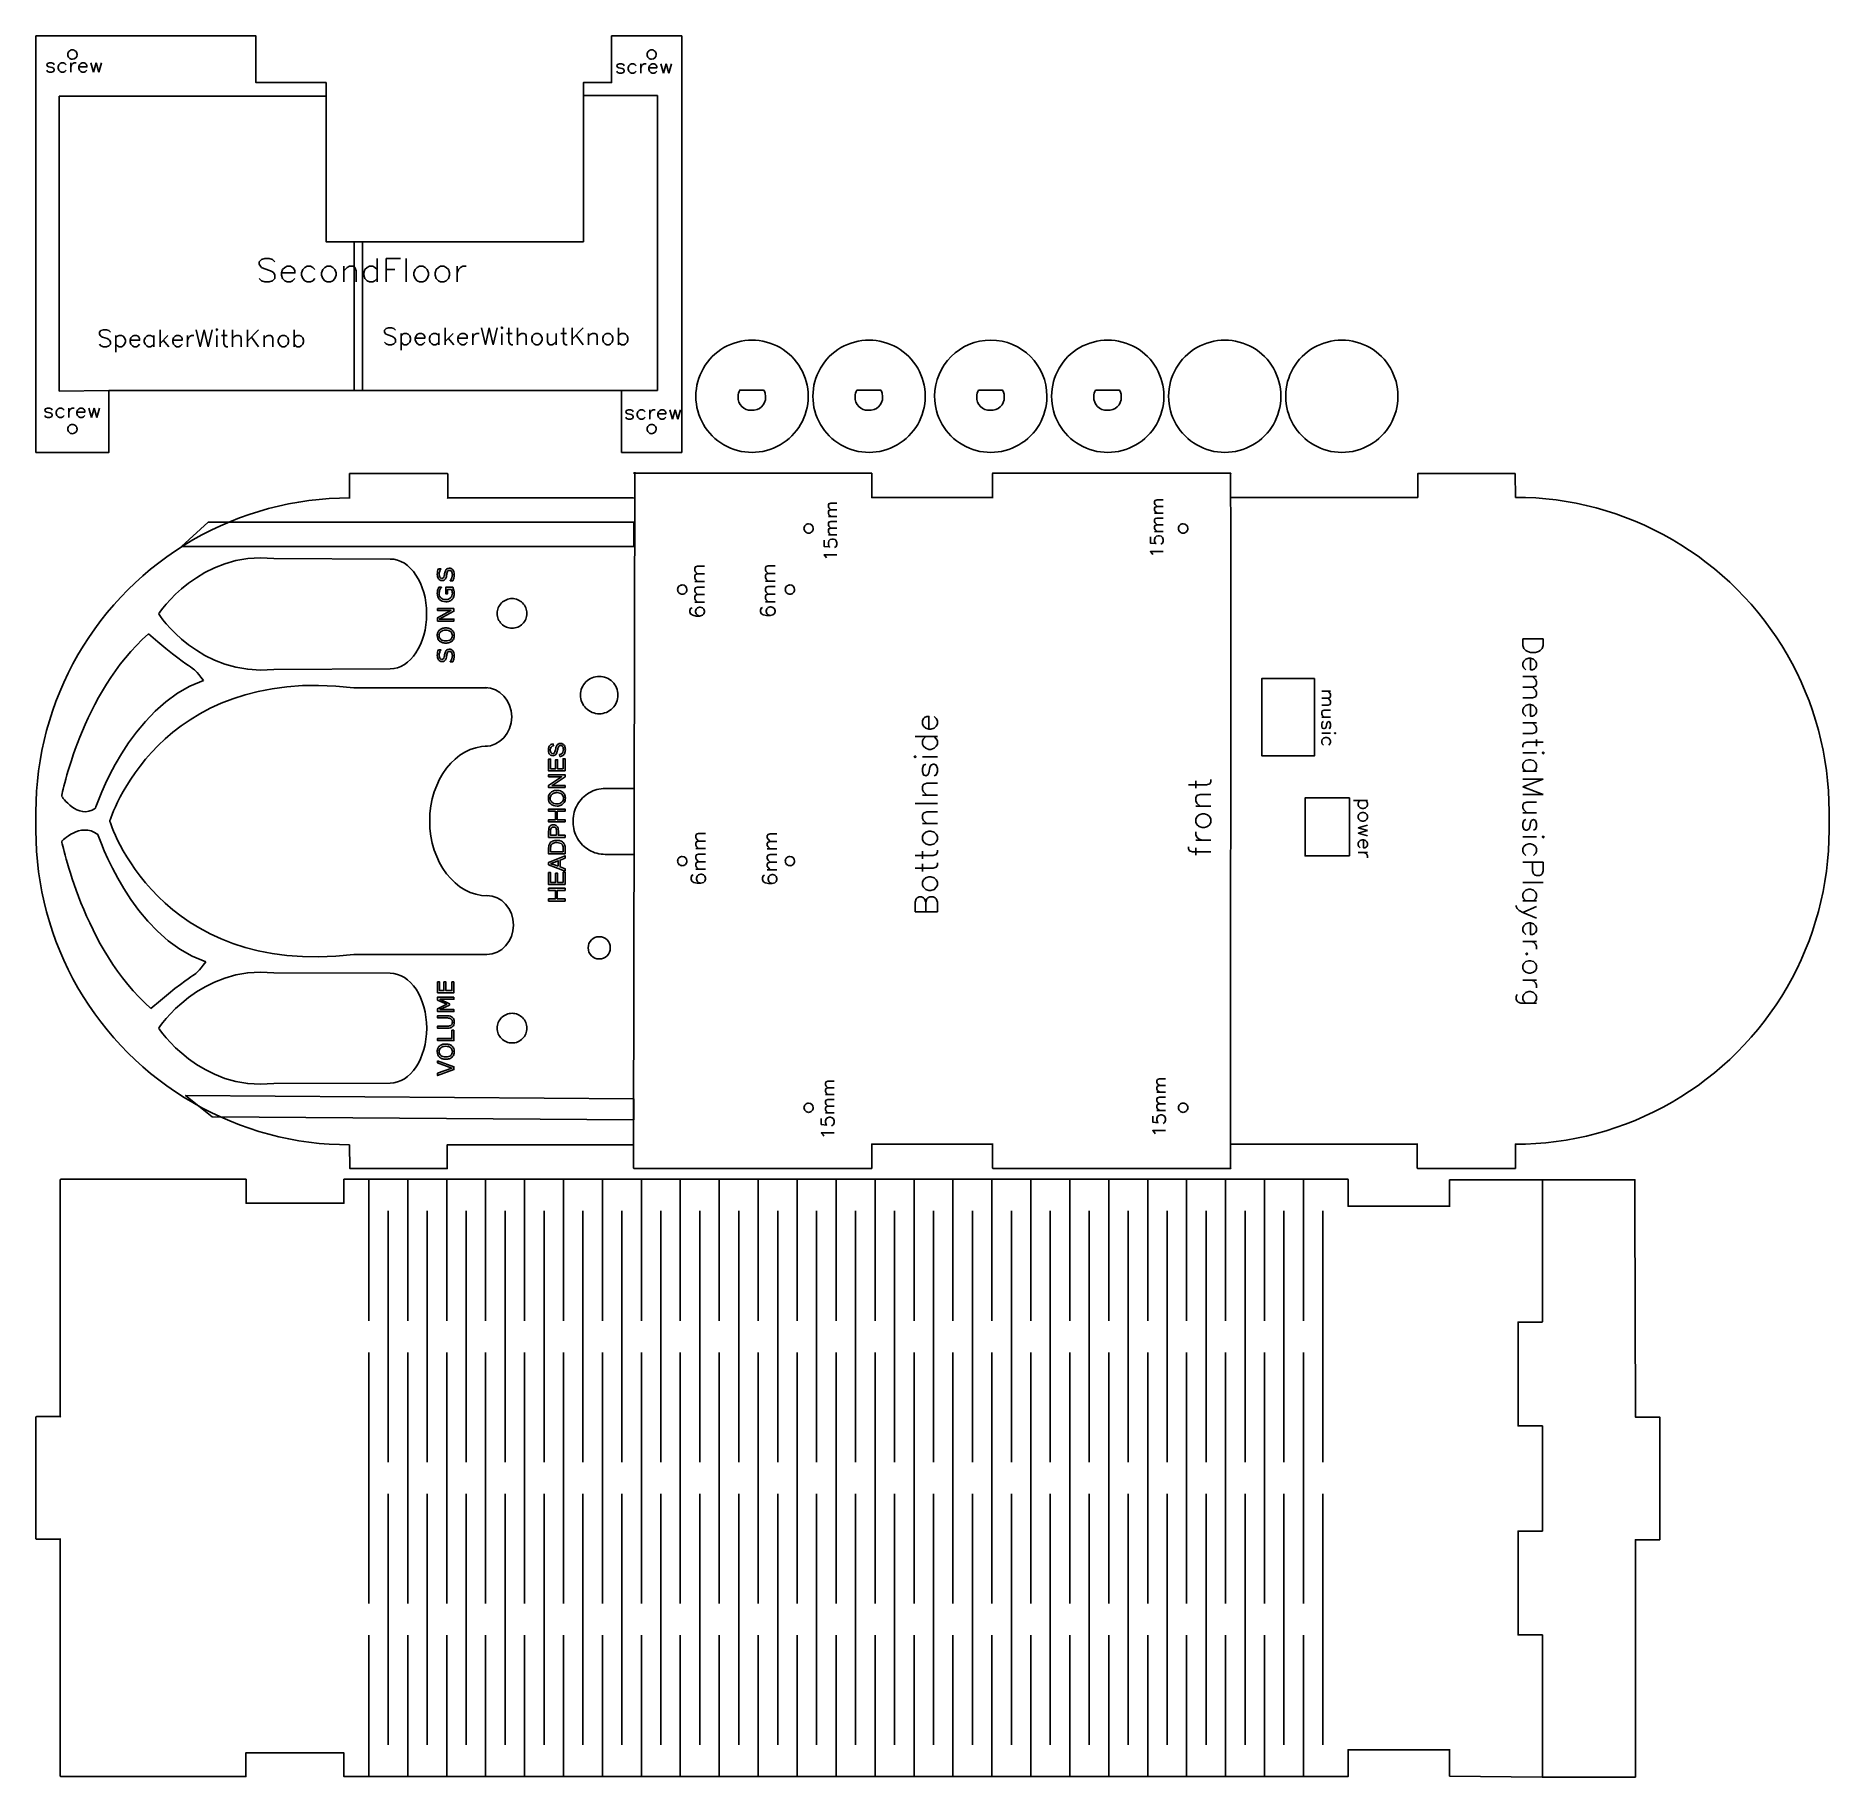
# Model space of a CAD drawing. Extents: x 5 to 388, y 5 to 377.
import ezdxf

# ---------------------------------------------------------------- set-up
doc = ezdxf.new("R2010")
doc.units = 0
doc.layers.add('Your_Design', color=7, linetype='CONTINUOUS')

msp = doc.modelspace()

# ---------------------------------------------------------------- linework, layer by layer
at = {"layer": 'Your_Design', "color": 5}
for points in [[(5.005176, 376.995009), (52.000009, 376.995185), (52.000009, 366.999998), (66.994998, 366.999998), (66.994998, 332.995005), (121.994997, 332.995005), (121.994997, 366.999998), (128.000019, 367.000214), (128.000019, 376.995009), (142.994997, 376.994998), (142.994803, 288.005403), (130.120002, 288.005403), (130.120002, 301.244007), (27.753522, 301.244007), (20.625012, 301.244007), (20.625012, 288.005191), (5.005176, 288.005403)], [(11.817879, 373.000188)], [(135.56488, 373.000188)], [(169.994991, 300.00001)], [(194.995004, 300.00001)], [(220.994991, 300.00001)], [(245.994994, 300.00001)], [(270.994997, 300.00001)], [(295.995001, 300.00001)], [(11.817879, 293.000207)], [(135.56488, 293.000207)], [(170.095658, 270.768568)], [(250.095643, 270.768568)], [(143.096026, 257.708558)], [(166.096026, 257.708558)], [(103.561572, 253.608713)], [(278.176828, 239.699584), (267.577482, 239.699584), (266.880157, 239.699838), (266.880157, 223.208423), (278.176828, 223.208172)], [(121.357997, 236.166999)], [(285.629703, 201.804305), (285.629703, 214.19272), (276.138287, 214.19272), (276.138287, 201.804305)], [(143.096026, 199.708575)], [(166.096026, 199.708575)], [(122.983049, 182.167)], [(103.561572, 165.008716)], [(170.095658, 147.021574)], [(250.095643, 147.021574)]]:
    msp.add_lwpolyline(points, close=True, dxfattribs=at)
at = {"layer": 'Your_Design', "color": 1}
for points in [[(8.935587, 370.78219), (8.793407, 371.06655), (8.366866, 371.20873), (7.940326, 371.20873), (7.513786, 371.06655), (7.371606, 370.78219), (7.513786, 370.49783), (7.798146, 370.35565), (8.509047, 370.21347), (8.793407, 370.071289), (8.935587, 369.786929), (8.935587, 369.644749), (8.793407, 369.360389), (8.366866, 369.218209), (7.940326, 369.218209), (7.513786, 369.360389), (7.371606, 369.644749)], [(11.494828, 370.78219), (11.210468, 371.06655), (10.926108, 371.20873), (10.499568, 371.20873), (10.215208, 371.06655), (9.930847, 370.78219), (9.788667, 370.35565), (9.788667, 370.071289), (9.930847, 369.644749), (10.215208, 369.360389), (10.499568, 369.218209), (10.926108, 369.218209), (11.210468, 369.360389), (11.494828, 369.644749)], [(12.490089, 371.20873), (12.490089, 369.218209)], [(12.490089, 370.35565), (12.632269, 370.78219), (12.916629, 371.06655), (13.20099, 371.20873), (13.62753, 371.20873)], [(14.19625, 370.35565), (15.902411, 370.35565), (15.902411, 370.64001), (15.760231, 370.92437), (15.618051, 371.06655), (15.333691, 371.20873), (14.907151, 371.20873), (14.62279, 371.06655), (14.33843, 370.78219), (14.19625, 370.35565), (14.19625, 370.071289), (14.33843, 369.644749), (14.62279, 369.360389), (14.907151, 369.218209), (15.333691, 369.218209), (15.618051, 369.360389), (15.902411, 369.644749)], [(16.755492, 371.20873), (17.324212, 369.218209)], [(17.892933, 371.20873), (17.324212, 369.218209)], [(17.892933, 371.20873), (18.461653, 369.218209)], [(19.030373, 371.20873), (18.461653, 369.218209)], [(130.708867, 370.599522), (130.566686, 370.883882), (130.140146, 371.026062), (129.713606, 371.026062), (129.287066, 370.883882), (129.144886, 370.599522), (129.287066, 370.315161), (129.571426, 370.172981), (130.282326, 370.030801), (130.566686, 369.888621), (130.708867, 369.604261), (130.708867, 369.462081), (130.566686, 369.177721), (130.140146, 369.035541), (129.713606, 369.035541), (129.287066, 369.177721), (129.144886, 369.462081)], [(133.268108, 370.599522), (132.983748, 370.883882), (132.699388, 371.026062), (132.272848, 371.026062), (131.988487, 370.883882), (131.704127, 370.599522), (131.561947, 370.172981), (131.561947, 369.888621), (131.704127, 369.462081), (131.988487, 369.177721), (132.272848, 369.035541), (132.699388, 369.035541), (132.983748, 369.177721), (133.268108, 369.462081)], [(134.263369, 371.026062), (134.263369, 369.035541)], [(134.263369, 370.172981), (134.405549, 370.599522), (134.689909, 370.883882), (134.974269, 371.026062), (135.40081, 371.026062)], [(135.96953, 370.172981), (137.675691, 370.172981), (137.675691, 370.457341), (137.533511, 370.741702), (137.391331, 370.883882), (137.106971, 371.026062), (136.68043, 371.026062), (136.39607, 370.883882), (136.11171, 370.599522), (135.96953, 370.172981), (135.96953, 369.888621), (136.11171, 369.462081), (136.39607, 369.177721), (136.68043, 369.035541), (137.106971, 369.035541), (137.391331, 369.177721), (137.675691, 369.462081)], [(138.528772, 371.026062), (139.097492, 369.035541)], [(139.666212, 371.026062), (139.097492, 369.035541)], [(139.666212, 371.026062), (140.234933, 369.035541)], [(140.803653, 371.026062), (140.234933, 369.035541)], [(20.625012, 301.244007), (10.005013, 301.094566), (10.005013, 364.094564), (66.994998, 364.094564)], [(121.994997, 364.248998), (137.805019, 364.248732)], [(137.805019, 364.248732), (137.805019, 301.248734), (130.120002, 301.244007)], [(73.005012, 332.995005), (73.005012, 301.094566)], [(74.805021, 301.248734), (74.805021, 332.995005), (74.805021, 332.995005)], [(56.063553, 328.72689), (55.588315, 329.202127), (54.875459, 329.439746), (53.924983, 329.439746), (53.212127, 329.202127), (52.736889, 328.72689), (52.736889, 328.251652), (52.974508, 327.776415), (53.212127, 327.538796), (53.687365, 327.301177), (55.113077, 326.825939), (55.588315, 326.588321), (55.825934, 326.350702), (56.063553, 325.875464), (56.063553, 325.162608), (55.588315, 324.68737), (54.875459, 324.449751), (53.924983, 324.449751), (53.212127, 324.68737), (52.736889, 325.162608)], [(57.489266, 326.350702), (60.340691, 326.350702), (60.340691, 326.825939), (60.103072, 327.301177), (59.865454, 327.538796), (59.390216, 327.776415), (58.67736, 327.776415), (58.202122, 327.538796), (57.726884, 327.063558), (57.489266, 326.350702), (57.489266, 325.875464), (57.726884, 325.162608), (58.202122, 324.68737), (58.67736, 324.449751), (59.390216, 324.449751), (59.865454, 324.68737), (60.340691, 325.162608)], [(64.61783, 327.063558), (64.142592, 327.538796), (63.667354, 327.776415), (62.954498, 327.776415), (62.47926, 327.538796), (62.004023, 327.063558), (61.766404, 326.350702), (61.766404, 325.875464), (62.004023, 325.162608), (62.47926, 324.68737), (62.954498, 324.449751), (63.667354, 324.449751), (64.142592, 324.68737), (64.61783, 325.162608)], [(70.795918, 327.776415), (70.795918, 324.449751)], [(70.795918, 326.825939), (71.508775, 327.538796), (71.984012, 327.776415), (72.696869, 327.776415), (73.172106, 327.538796), (73.409725, 326.825939), (73.409725, 324.449751)], [(77.924483, 327.063558), (77.449245, 327.538796), (76.974007, 327.776415), (76.261151, 327.776415), (75.785913, 327.538796), (75.310676, 327.063558), (75.073057, 326.350702), (75.073057, 325.875464), (75.310676, 325.162608), (75.785913, 324.68737), (76.261151, 324.449751), (76.974007, 324.449751), (77.449245, 324.68737), (77.924483, 325.162608)], [(77.924483, 329.439746), (77.924483, 324.449751)], [(79.825433, 329.439746), (79.825433, 324.449751)], [(79.825433, 329.439746), (82.914477, 329.439746)], [(79.825433, 327.063558), (81.726383, 327.063558)], [(84.102571, 329.439746), (84.102571, 324.449751)], [(95.033036, 327.776415), (95.033036, 324.449751)], [(95.033036, 326.350702), (95.270655, 327.063558), (95.745893, 327.538796), (96.22113, 327.776415), (96.933987, 327.776415)], [(20.935818, 313.693247), (20.599199, 314.037582), (20.09427, 314.209749), (19.421033, 314.209749), (18.916104, 314.037582), (18.579485, 313.693247), (18.579485, 313.348913), (18.747795, 313.004579), (18.916104, 312.832411), (19.252723, 312.660244), (20.26258, 312.31591), (20.599199, 312.143743), (20.767508, 311.971576), (20.935818, 311.627241), (20.935818, 311.11074), (20.599199, 310.766405), (20.09427, 310.594238), (19.421033, 310.594238), (18.916104, 310.766405), (18.579485, 311.11074)], [(31.539313, 314.209749), (31.539313, 310.594238)], [(39.281548, 314.209749), (40.123095, 310.594238)], [(40.964642, 314.209749), (40.123095, 310.594238)], [(40.964642, 314.209749), (41.806189, 310.594238)], [(42.647737, 314.209749), (41.806189, 310.594238)], [(45.172378, 314.209749), (45.172378, 311.282907), (45.340688, 310.766405), (45.677307, 310.594238), (46.013926, 310.594238)], [(47.023782, 314.209749), (47.023782, 310.594238)], [(50.221662, 314.209749), (50.221662, 310.594238)], [(52.577994, 314.209749), (50.221662, 311.799408)], [(60.151919, 314.209749), (60.151919, 310.594238)], [(81.845194, 314.123354), (81.508575, 314.467688), (81.003646, 314.639856), (80.330408, 314.639856), (79.825479, 314.467688), (79.48886, 314.123354), (79.48886, 313.77902), (79.65717, 313.434685), (79.825479, 313.262518), (80.162098, 313.090351), (81.171955, 312.746017), (81.508575, 312.573849), (81.676884, 312.401682), (81.845194, 312.057348), (81.845194, 311.540846), (81.508575, 311.196512), (81.003646, 311.024345), (80.330408, 311.024345), (79.825479, 311.196512), (79.48886, 311.540846)], [(92.448693, 314.639856), (92.448693, 311.024345)], [(100.190931, 314.639856), (101.032479, 311.024345)], [(101.874026, 314.639856), (101.032479, 311.024345)], [(101.874026, 314.639856), (102.715574, 311.024345)], [(103.557122, 314.639856), (102.715574, 311.024345)], [(106.081764, 314.639856), (106.081764, 311.713013), (106.250074, 311.196512), (106.586693, 311.024345), (106.923312, 311.024345)], [(107.933169, 314.639856), (107.933169, 311.024345)], [(117.695121, 314.639856), (117.695121, 311.713013), (117.863431, 311.196512), (118.20005, 311.024345), (118.536669, 311.024345)], [(119.546526, 314.639856), (119.546526, 311.024345)], [(121.902859, 314.639856), (119.546526, 312.229515)], [(129.476788, 314.639856), (129.476788, 311.024345)], [(22.113984, 313.004579), (22.113984, 309.389068)], [(22.113984, 312.488077), (22.450603, 312.832411), (22.787222, 313.004579), (23.29215, 313.004579), (23.628769, 312.832411), (23.965388, 312.488077), (24.133697, 311.971576), (24.133697, 311.627241), (23.965388, 311.11074), (23.628769, 310.766405), (23.29215, 310.594238), (22.787222, 310.594238), (22.450603, 310.766405), (22.113984, 311.11074)], [(25.143554, 311.971576), (27.163267, 311.971576), (27.163267, 312.31591), (26.994958, 312.660244), (26.826648, 312.832411), (26.49003, 313.004579), (25.985101, 313.004579), (25.648482, 312.832411), (25.311863, 312.488077), (25.143554, 311.971576), (25.143554, 311.627241), (25.311863, 311.11074), (25.648482, 310.766405), (25.985101, 310.594238), (26.49003, 310.594238), (26.826648, 310.766405), (27.163267, 311.11074)], [(30.192837, 312.488077), (29.856219, 312.832411), (29.5196, 313.004579), (29.014671, 313.004579), (28.678052, 312.832411), (28.341433, 312.488077), (28.173124, 311.971576), (28.173124, 311.627241), (28.341433, 311.11074), (28.678052, 310.766405), (29.014671, 310.594238), (29.5196, 310.594238), (29.856219, 310.766405), (30.192837, 311.11074)], [(30.192837, 313.004579), (30.192837, 310.594238)], [(33.222407, 313.004579), (31.539313, 311.282907)], [(32.212551, 311.971576), (33.390717, 310.594238)], [(34.232264, 311.971576), (36.251978, 311.971576), (36.251978, 312.31591), (36.083668, 312.660244), (35.915359, 312.832411), (35.57874, 313.004579), (35.073811, 313.004579), (34.737193, 312.832411), (34.400574, 312.488077), (34.232264, 311.971576), (34.232264, 311.627241), (34.400574, 311.11074), (34.737193, 310.766405), (35.073811, 310.594238), (35.57874, 310.594238), (35.915359, 310.766405), (36.251978, 311.11074)], [(37.430144, 313.004579), (37.430144, 310.594238)], [(37.430144, 311.971576), (37.598453, 312.488077), (37.935072, 312.832411), (38.271691, 313.004579), (38.776619, 313.004579)], [(43.657593, 313.004579), (43.657593, 310.594238)], [(44.66745, 313.004579), (45.845616, 313.004579)], [(47.023782, 312.31591), (47.528711, 312.832411), (47.86533, 313.004579), (48.370258, 313.004579), (48.706877, 312.832411), (48.875186, 312.31591), (48.875186, 310.594238)], [(51.063209, 312.660244), (52.577994, 310.594238)], [(53.75616, 313.004579), (53.75616, 310.594238)], [(53.75616, 312.31591), (54.261089, 312.832411), (54.597707, 313.004579), (55.102636, 313.004579), (55.439255, 312.832411), (55.607564, 312.31591), (55.607564, 310.594238)], [(60.151919, 312.488077), (60.488538, 312.832411), (60.825157, 313.004579), (61.330085, 313.004579), (61.666704, 312.832411), (62.003323, 312.488077), (62.171633, 311.971576), (62.171633, 311.627241), (62.003323, 311.11074), (61.666704, 310.766405), (61.330085, 310.594238), (60.825157, 310.594238), (60.488538, 310.766405), (60.151919, 311.11074)], [(83.02336, 313.434685), (83.02336, 309.819175)], [(83.02336, 312.918184), (83.359979, 313.262518), (83.696598, 313.434685), (84.201527, 313.434685), (84.538146, 313.262518), (84.874765, 312.918184), (85.043074, 312.401682), (85.043074, 312.057348), (84.874765, 311.540846), (84.538146, 311.196512), (84.201527, 311.024345), (83.696598, 311.024345), (83.359979, 311.196512), (83.02336, 311.540846)], [(86.052932, 312.401682), (88.072646, 312.401682), (88.072646, 312.746017), (87.904336, 313.090351), (87.736027, 313.262518), (87.399408, 313.434685), (86.894479, 313.434685), (86.55786, 313.262518), (86.221241, 312.918184), (86.052932, 312.401682), (86.052932, 312.057348), (86.221241, 311.540846), (86.55786, 311.196512), (86.894479, 311.024345), (87.399408, 311.024345), (87.736027, 311.196512), (88.072646, 311.540846)], [(91.102217, 312.918184), (90.765598, 313.262518), (90.428979, 313.434685), (89.92405, 313.434685), (89.587431, 313.262518), (89.250812, 312.918184), (89.082503, 312.401682), (89.082503, 312.057348), (89.250812, 311.540846), (89.587431, 311.196512), (89.92405, 311.024345), (90.428979, 311.024345), (90.765598, 311.196512), (91.102217, 311.540846)], [(91.102217, 313.434685), (91.102217, 311.024345)], [(94.131788, 313.434685), (92.448693, 311.713013)], [(93.121931, 312.401682), (94.300098, 311.024345)], [(95.141646, 312.401682), (97.16136, 312.401682), (97.16136, 312.746017), (96.99305, 313.090351), (96.824741, 313.262518), (96.488122, 313.434685), (95.983193, 313.434685), (95.646574, 313.262518), (95.309955, 312.918184), (95.141646, 312.401682), (95.141646, 312.057348), (95.309955, 311.540846), (95.646574, 311.196512), (95.983193, 311.024345), (96.488122, 311.024345), (96.824741, 311.196512), (97.16136, 311.540846)], [(98.339526, 313.434685), (98.339526, 311.024345)], [(98.339526, 312.401682), (98.507836, 312.918184), (98.844455, 313.262518), (99.181074, 313.434685), (99.686003, 313.434685)], [(104.566979, 313.434685), (104.566979, 311.024345)], [(105.576836, 313.434685), (106.755002, 313.434685)], [(107.933169, 312.746017), (108.438098, 313.262518), (108.774717, 313.434685), (109.279645, 313.434685), (109.616264, 313.262518), (109.784574, 312.746017), (109.784574, 311.024345)], [(114.328931, 313.434685), (114.328931, 311.713013), (114.49724, 311.196512), (114.833859, 311.024345), (115.338788, 311.024345), (115.675407, 311.196512), (116.180335, 311.713013)], [(116.180335, 313.434685), (116.180335, 311.024345)], [(117.190193, 313.434685), (118.368359, 313.434685)], [(120.388073, 313.090351), (121.902859, 311.024345)], [(123.081026, 313.434685), (123.081026, 311.024345)], [(123.081026, 312.746017), (123.585954, 313.262518), (123.922573, 313.434685), (124.427502, 313.434685), (124.764121, 313.262518), (124.93243, 312.746017), (124.93243, 311.024345)], [(129.476788, 312.918184), (129.813407, 313.262518), (130.150026, 313.434685), (130.654954, 313.434685), (130.991573, 313.262518), (131.328192, 312.918184), (131.496502, 312.401682), (131.496502, 312.057348), (131.328192, 311.540846), (130.991573, 311.196512), (130.654954, 311.024345), (130.150026, 311.024345), (129.813407, 311.196512), (129.476788, 311.540846)], [(8.483537, 297.011206), (8.341357, 297.295566), (7.914817, 297.437746), (7.488277, 297.437746), (7.061736, 297.295566), (6.919556, 297.011206), (7.061736, 296.726846), (7.346097, 296.584666), (8.056997, 296.442486), (8.341357, 296.300306), (8.483537, 296.015945), (8.483537, 295.873765), (8.341357, 295.589405), (7.914817, 295.447225), (7.488277, 295.447225), (7.061736, 295.589405), (6.919556, 295.873765)], [(11.042779, 297.011206), (10.758419, 297.295566), (10.474059, 297.437746), (10.047518, 297.437746), (9.763158, 297.295566), (9.478798, 297.011206), (9.336618, 296.584666), (9.336618, 296.300306), (9.478798, 295.873765), (9.763158, 295.589405), (10.047518, 295.447225), (10.474059, 295.447225), (10.758419, 295.589405), (11.042779, 295.873765)], [(12.03804, 297.437746), (12.03804, 295.447225)], [(12.03804, 296.584666), (12.18022, 297.011206), (12.46458, 297.295566), (12.74894, 297.437746), (13.17548, 297.437746)], [(13.744201, 296.584666), (15.450362, 296.584666), (15.450362, 296.869026), (15.308182, 297.153386), (15.166002, 297.295566), (14.881641, 297.437746), (14.455101, 297.437746), (14.170741, 297.295566), (13.886381, 297.011206), (13.744201, 296.584666), (13.744201, 296.300306), (13.886381, 295.873765), (14.170741, 295.589405), (14.455101, 295.447225), (14.881641, 295.447225), (15.166002, 295.589405), (15.450362, 295.873765)], [(16.303442, 297.437746), (16.872163, 295.447225)], [(17.440883, 297.437746), (16.872163, 295.447225)], [(17.440883, 297.437746), (18.009604, 295.447225)], [(18.578324, 297.437746), (18.009604, 295.447225)], [(132.600143, 296.657511), (132.457963, 296.941871), (132.031423, 297.084051), (131.604883, 297.084051), (131.178343, 296.941871), (131.036162, 296.657511), (131.178343, 296.373151), (131.462703, 296.230971), (132.173603, 296.088791), (132.457963, 295.946611), (132.600143, 295.66225), (132.600143, 295.52007), (132.457963, 295.23571), (132.031423, 295.09353), (131.604883, 295.09353), (131.178343, 295.23571), (131.036162, 295.52007)], [(135.159385, 296.657511), (134.875025, 296.941871), (134.590665, 297.084051), (134.164125, 297.084051), (133.879764, 296.941871), (133.595404, 296.657511), (133.453224, 296.230971), (133.453224, 295.946611), (133.595404, 295.52007), (133.879764, 295.23571), (134.164125, 295.09353), (134.590665, 295.09353), (134.875025, 295.23571), (135.159385, 295.52007)], [(136.154646, 297.084051), (136.154646, 295.09353)], [(136.154646, 296.230971), (136.296826, 296.657511), (136.581186, 296.941871), (136.865546, 297.084051), (137.292087, 297.084051)], [(137.860807, 296.230971), (139.566968, 296.230971), (139.566968, 296.515331), (139.424788, 296.799691), (139.282608, 296.941871), (138.998248, 297.084051), (138.571707, 297.084051), (138.287347, 296.941871), (138.002987, 296.657511), (137.860807, 296.230971), (137.860807, 295.946611), (138.002987, 295.52007), (138.287347, 295.23571), (138.571707, 295.09353), (138.998248, 295.09353), (139.282608, 295.23571), (139.566968, 295.52007)], [(140.420049, 297.084051), (140.988769, 295.09353)], [(141.557489, 297.084051), (140.988769, 295.09353)], [(141.557489, 297.084051), (142.12621, 295.09353)], [(142.69493, 297.084051), (142.12621, 295.09353)], [(174.83399, 275.741754), (174.443752, 276.131991), (174.313673, 276.39215), (174.313673, 276.782388), (174.443752, 277.042546), (174.83399, 277.172625), (176.134782, 277.172625)], [(244.528923, 276.457603), (244.138685, 276.847841), (244.008606, 277.108), (244.008606, 277.498237), (244.138685, 277.758396), (244.528923, 277.888475), (245.829715, 277.888475)], [(244.528923, 275.026732), (244.138685, 275.416969), (244.008606, 275.677128), (244.008606, 276.067366), (244.138685, 276.327524), (244.528923, 276.457603), (245.829715, 276.457603)], [(174.83399, 274.310882), (174.443752, 274.70112), (174.313673, 274.961278), (174.313673, 275.351516), (174.443752, 275.611674), (174.83399, 275.741754), (176.134782, 275.741754)], [(174.313673, 274.310882), (176.134782, 274.310882)], [(174.83399, 271.839376), (174.443752, 272.229614), (174.313673, 272.489772), (174.313673, 272.88001), (174.443752, 273.140169), (174.83399, 273.270248), (176.134782, 273.270248)], [(244.008606, 275.026732), (245.829715, 275.026732)], [(244.528923, 272.555226), (244.138685, 272.945464), (244.008606, 273.205622), (244.008606, 273.59586), (244.138685, 273.856018), (244.528923, 273.986098), (245.829715, 273.986098)], [(244.528923, 271.124354), (244.138685, 271.514592), (244.008606, 271.77475), (244.008606, 272.164988), (244.138685, 272.425147), (244.528923, 272.555226), (245.829715, 272.555226)], [(173.403118, 269.237791), (173.403118, 267.936999), (174.573831, 267.806919), (174.443752, 267.936999), (174.313673, 268.327236), (174.313673, 268.717474), (174.443752, 269.107712), (174.70391, 269.36787), (175.094148, 269.49795), (175.354307, 269.49795), (175.744544, 269.36787), (176.004703, 269.107712), (176.134782, 268.717474), (176.134782, 268.327236), (176.004703, 267.936999), (175.874624, 267.806919), (175.614465, 267.67684)], [(174.83399, 270.408504), (174.443752, 270.798742), (174.313673, 271.058901), (174.313673, 271.449138), (174.443752, 271.709297), (174.83399, 271.839376), (176.134782, 271.839376)], [(174.313673, 270.408504), (176.134782, 270.408504)], [(243.098051, 269.953641), (243.098051, 268.652848), (244.268764, 268.522769), (244.138685, 268.652848), (244.008606, 269.043086), (244.008606, 269.433324), (244.138685, 269.823562), (244.398843, 270.08372), (244.789081, 270.213799), (245.04924, 270.213799), (245.439477, 270.08372), (245.699636, 269.823562), (245.829715, 269.433324), (245.829715, 269.043086), (245.699636, 268.652848), (245.569557, 268.522769), (245.309398, 268.39269)], [(244.008606, 271.124354), (245.829715, 271.124354)], [(173.923435, 265.465493), (173.793356, 265.725651), (173.403118, 266.115889), (176.134782, 266.115889)], [(243.618368, 266.181343), (243.488289, 266.441501), (243.098051, 266.831739), (245.829715, 266.831739)], [(91.007007, 263.148391), (91.555094, 263.148391), (91.555094, 263.115601)], [(94.098782, 260.60005), (93.517902, 260.60005), (93.517902, 260.632841)], [(146.366453, 262.057563), (145.923735, 262.500281), (145.776162, 262.795427), (145.776162, 263.238145), (145.923735, 263.533291), (146.366453, 263.680864), (147.842181, 263.680864)], [(146.366453, 260.434262), (145.923735, 260.876981), (145.776162, 261.172126), (145.776162, 261.614845), (145.923735, 261.90999), (146.366453, 262.057563), (147.842181, 262.057563)], [(161.445298, 262.135742), (161.002579, 262.578461), (160.855006, 262.873606), (160.855006, 263.316324), (161.002579, 263.61147), (161.445298, 263.759043), (162.921025, 263.759043)], [(161.445298, 260.512441), (161.002579, 260.95516), (160.855006, 261.250305), (160.855006, 261.693024), (161.002579, 261.988169), (161.445298, 262.135742), (162.921025, 262.135742)], [(160.855006, 260.512441), (162.921025, 260.512441)], [(91.077274, 259.206759), (91.627704, 259.206759), (91.627704, 259.164599)], [(93.822394, 258.750025), (92.967472, 258.750025), (92.967472, 257.815477), (92.559921, 257.815477), (92.559921, 259.209102), (94.05662, 259.209102)], [(145.776162, 260.434262), (147.842181, 260.434262)], [(146.366453, 257.630379), (145.923735, 258.073098), (145.776162, 258.368243), (145.776162, 258.810962), (145.923735, 259.106107), (146.366453, 259.25368), (147.842181, 259.25368)], [(146.366453, 256.007079), (145.923735, 256.449797), (145.776162, 256.744942), (145.776162, 257.187661), (145.923735, 257.482806), (146.366453, 257.630379), (147.842181, 257.630379)], [(161.445298, 257.708558), (161.002579, 258.151277), (160.855006, 258.446422), (160.855006, 258.889141), (161.002579, 259.184286), (161.445298, 259.331859), (162.921025, 259.331859)], [(161.445298, 256.085258), (161.002579, 256.527976), (160.855006, 256.823122), (160.855006, 257.26584), (161.002579, 257.560986), (161.445298, 257.708558), (162.921025, 257.708558)], [(145.185871, 254.826496), (144.890726, 254.678923), (144.743153, 254.236205), (144.743153, 253.941059), (144.890726, 253.498341), (145.333444, 253.203195), (146.071308, 253.055623), (146.809172, 253.055623), (147.399463, 253.203195), (147.694609, 253.498341), (147.842181, 253.941059), (147.842181, 254.088632), (147.694609, 254.531351), (147.399463, 254.826496), (146.956745, 254.974069), (146.809172, 254.974069), (146.366453, 254.826496), (146.071308, 254.531351), (145.923735, 254.088632), (145.923735, 253.941059), (146.071308, 253.498341), (146.366453, 253.203195), (146.809172, 253.055623)], [(145.776162, 256.007079), (147.842181, 256.007079)], [(160.264715, 254.904675), (159.96957, 254.757102), (159.821997, 254.314384), (159.821997, 254.019238), (159.96957, 253.57652), (160.412288, 253.281375), (161.150152, 253.133802), (161.888016, 253.133802), (162.478307, 253.281375), (162.773453, 253.57652), (162.921025, 254.019238), (162.921025, 254.166811), (162.773453, 254.60953), (162.478307, 254.904675), (162.035589, 255.052248), (161.888016, 255.052248), (161.445298, 254.904675), (161.150152, 254.60953), (161.002579, 254.166811), (161.002579, 254.019238), (161.150152, 253.57652), (161.445298, 253.281375), (161.888016, 253.133802)], [(160.855006, 256.085258), (162.921025, 256.085258)], [(91.007007, 245.845359), (91.555094, 245.845359), (91.555094, 245.812568)], [(327.027185, 248.173494), (322.691443, 248.173494)], [(327.027185, 248.173494), (327.027185, 246.728252), (326.820721, 246.108862), (326.407793, 245.695936), (325.994865, 245.489473), (325.375474, 245.28301), (324.343154, 245.28301), (323.723763, 245.489473), (323.310835, 245.695936), (322.897907, 246.108862), (322.691443, 246.728252), (322.691443, 248.173494)], [(94.098782, 243.297017), (93.517902, 243.297017), (93.517902, 243.329808)], [(324.343154, 244.044231), (324.343154, 241.566673), (324.756082, 241.566673), (325.16901, 241.773136), (325.375474, 241.9796), (325.581938, 242.392526), (325.581938, 243.011915), (325.375474, 243.424842), (324.962546, 243.837768), (324.343154, 244.044231), (323.930227, 244.044231), (323.310835, 243.837768), (322.897907, 243.424842), (322.691443, 243.011915), (322.691443, 242.392526), (322.897907, 241.9796), (323.310835, 241.566673)], [(325.581938, 240.121431), (322.691443, 240.121431)], [(324.756082, 240.121431), (325.375474, 239.502042), (325.581938, 239.089116), (325.581938, 238.469726), (325.375474, 238.0568), (324.756082, 237.850337), (322.691443, 237.850337)], [(324.756082, 237.850337), (325.375474, 237.230947), (325.581938, 236.818021), (325.581938, 236.198632), (325.375474, 235.785705), (324.756082, 235.579242), (322.691443, 235.579242)], [(281.601314, 237.008423), (279.699906, 237.008423)], [(281.058054, 237.008423), (281.465499, 236.600979), (281.601314, 236.329349), (281.601314, 235.921905), (281.465499, 235.650275), (281.058054, 235.51446), (279.699906, 235.51446)], [(281.058054, 235.51446), (281.465499, 235.107016), (281.601314, 234.835386), (281.601314, 234.427941), (281.465499, 234.156312), (281.058054, 234.020497), (279.699906, 234.020497)], [(324.343154, 234.134), (324.343154, 231.656443), (324.756082, 231.656443), (325.16901, 231.862906), (325.375474, 232.069369), (325.581938, 232.482295), (325.581938, 233.101685), (325.375474, 233.514611), (324.962546, 233.927537), (324.343154, 234.134), (323.930227, 234.134), (323.310835, 233.927537), (322.897907, 233.514611), (322.691443, 233.101685), (322.691443, 232.482295), (322.897907, 232.069369), (323.310835, 231.656443)], [(195.780315, 228.873067), (195.780315, 231.593412), (195.326924, 231.593412), (194.873533, 231.366717), (194.646838, 231.140021), (194.420142, 230.686631), (194.420142, 230.006544), (194.646838, 229.553154), (195.100228, 229.099763), (195.780315, 228.873067), (196.233705, 228.873067), (196.913792, 229.099763), (197.367182, 229.553154), (197.593878, 230.006544), (197.593878, 230.686631), (197.367182, 231.140021), (196.913792, 231.593412)], [(281.601314, 232.933978), (280.243165, 232.933978), (279.835721, 232.798163), (279.699906, 232.526534), (279.699906, 232.119089), (279.835721, 231.84746), (280.243165, 231.440015)], [(281.601314, 231.440015), (279.699906, 231.440015)], [(281.193869, 228.995348), (281.465499, 229.131163), (281.601314, 229.538607), (281.601314, 229.946052), (281.465499, 230.353496), (281.193869, 230.489311), (280.92224, 230.353496), (280.786425, 230.081867), (280.65061, 229.402792), (280.514795, 229.131163), (280.243165, 228.995348), (280.107351, 228.995348), (279.835721, 229.131163), (279.699906, 229.538607), (279.699906, 229.946052), (279.835721, 230.353496), (280.107351, 230.489311)], [(325.581938, 230.211201), (322.691443, 230.211201)], [(324.756082, 230.211201), (325.375474, 229.591811), (325.581938, 229.178885), (325.581938, 228.559496), (325.375474, 228.146569), (324.756082, 227.940106), (322.691443, 227.940106)], [(192.833274, 227.2862), (197.593878, 227.2862)], [(195.100228, 227.2862), (194.646838, 226.832809), (194.420142, 226.379418), (194.420142, 225.699332), (194.646838, 225.245941), (195.100228, 224.79255), (195.780315, 224.565855), (196.233705, 224.565855), (196.913792, 224.79255), (197.367182, 225.245941), (197.593878, 225.699332), (197.593878, 226.379418), (197.367182, 226.832809), (196.913792, 227.2862)], [(281.601314, 228.044644), (279.699906, 228.044644)], [(281.193869, 225.464162), (281.465499, 225.735792), (281.601314, 226.007422), (281.601314, 226.414866), (281.465499, 226.686496), (281.193869, 226.958125), (280.786425, 227.09394), (280.514795, 227.09394), (280.107351, 226.958125), (279.835721, 226.686496), (279.699906, 226.414866), (279.699906, 226.007422), (279.835721, 225.735792), (280.107351, 225.464162)], [(327.027185, 226.081938), (323.517299, 226.081938), (322.897907, 225.875475), (322.691443, 225.462549), (322.691443, 225.049622)], [(325.581938, 226.701327), (325.581938, 225.256085)], [(115.541251, 225.746727), (115.57476, 225.301524)], [(116.934301, 223.05876), (116.896004, 223.496781)], [(194.420142, 222.978987), (197.593878, 222.978987)], [(325.581938, 223.810843), (322.691443, 223.810843)], [(324.962546, 219.888044), (325.375474, 220.30097), (325.581938, 220.713896), (325.581938, 221.333286), (325.375474, 221.746212), (324.962546, 222.159138), (324.343154, 222.365601), (323.930227, 222.365601), (323.310835, 222.159138), (322.897907, 221.746212), (322.691443, 221.333286), (322.691443, 220.713896), (322.897907, 220.30097), (323.310835, 219.888044)], [(195.100228, 221.392119), (194.646838, 221.165424), (194.420142, 220.485337), (194.420142, 219.805251), (194.646838, 219.125165), (195.100228, 218.89847), (195.553619, 219.125165), (195.780315, 219.578556), (196.00701, 220.712033), (196.233705, 221.165424), (196.687096, 221.392119), (196.913792, 221.392119), (197.367182, 221.165424), (197.593878, 220.485337), (197.593878, 219.805251), (197.367182, 219.125165), (196.913792, 218.89847)], [(325.581938, 219.888044), (322.691443, 219.888044)], [(195.326924, 214.817952), (194.646838, 215.498039), (194.420142, 215.951429), (194.420142, 216.631516), (194.646838, 217.084906), (195.326924, 217.311602), (197.593878, 217.311602)], [(194.420142, 214.817952), (197.593878, 214.817952)], [(251.22712, 216.960629), (255.090757, 216.960629), (255.772575, 217.187902), (255.999847, 217.642447), (255.999847, 218.096993)], [(252.818029, 216.278811), (252.818029, 217.86972)], [(253.72712, 212.415175), (253.045302, 213.096993), (252.818029, 213.551538), (252.818029, 214.233357), (253.045302, 214.687902), (253.72712, 214.915175), (255.999847, 214.915175)], [(327.027185, 218.236339), (322.691443, 218.236339)], [(327.027185, 218.236339), (322.691443, 216.584634)], [(327.027185, 214.932928), (322.691443, 216.584634)], [(327.027185, 214.932928), (322.691443, 214.932928)], [(192.833274, 213.004389), (197.593878, 213.004389)], [(195.326924, 208.697177), (194.646838, 209.377263), (194.420142, 209.830654), (194.420142, 210.51074), (194.646838, 210.964131), (195.326924, 211.190826), (197.593878, 211.190826)], [(252.818029, 212.415175), (255.999847, 212.415175)], [(289.472355, 213.668356), (286.477466, 213.668356)], [(289.044514, 213.668356), (289.329741, 213.383129), (289.472355, 213.097901), (289.472355, 212.67006), (289.329741, 212.384832), (289.044514, 212.099604), (288.616672, 211.956991), (288.331445, 211.956991), (287.903603, 212.099604), (287.618376, 212.384832), (287.475762, 212.67006), (287.475762, 213.097901), (287.618376, 213.383129), (287.903603, 213.668356)], [(325.581938, 213.281223), (323.517299, 213.281223), (322.897907, 213.07476), (322.691443, 212.661834), (322.691443, 212.042445), (322.897907, 211.629518), (323.517299, 211.010129)], [(325.581938, 211.010129), (322.691443, 211.010129)], [(118.061667, 205.772482), (114.55271, 205.772482), (114.55271, 207.09612)], [(114.966797, 207.134417), (114.966797, 206.236831), (116.22102, 206.236831)], [(116.22102, 206.236831), (116.22102, 207.14399)], [(116.635107, 207.136809), (116.635107, 206.236831), (118.061667, 206.236831), (118.061667, 205.772482)], [(194.420142, 208.697177), (197.593878, 208.697177)], [(254.181666, 205.142448), (253.499847, 205.36972), (253.045302, 205.824266), (252.818029, 206.278811), (252.818029, 206.960629)], [(289.472355, 208.391646), (287.475762, 207.821191)], [(289.472355, 207.250736), (287.475762, 207.821191)], [(289.472355, 207.250736), (287.475762, 206.68028)], [(324.962546, 207.293792), (325.375474, 207.500256), (325.581938, 208.119645), (325.581938, 208.739034), (325.375474, 209.358424), (324.962546, 209.564887), (324.549618, 209.358424), (324.343154, 208.945497), (324.136691, 207.913182), (323.930227, 207.500256), (323.517299, 207.293792), (323.310835, 207.293792), (322.897907, 207.500256), (322.691443, 208.119645), (322.691443, 208.739034), (322.897907, 209.358424), (323.310835, 209.564887)], [(118.061667, 202.230015), (114.55271, 202.230015), (114.55271, 203.438763)], [(114.966797, 203.431581), (114.966797, 202.694364), (117.647582, 202.694364)], [(117.647582, 202.694364), (117.647582, 203.443548)], [(118.061667, 203.496208), (118.061667, 202.230015)], [(146.589208, 204.98915), (146.14649, 205.431868), (145.998917, 205.727014), (145.998917, 206.169732), (146.14649, 206.464878), (146.589208, 206.612451), (148.064936, 206.612451)], [(146.589208, 203.365849), (146.14649, 203.808568), (145.998917, 204.103713), (145.998917, 204.546432), (146.14649, 204.841577), (146.589208, 204.98915), (148.064936, 204.98915)], [(145.998917, 203.365849), (148.064936, 203.365849)], [(161.858291, 204.91361), (161.415573, 205.356328), (161.268, 205.651474), (161.268, 206.094192), (161.415573, 206.389338), (161.858291, 206.53691), (163.334019, 206.53691)], [(161.858291, 203.290309), (161.415573, 203.733027), (161.268, 204.028173), (161.268, 204.470891), (161.415573, 204.766037), (161.858291, 204.91361), (163.334019, 204.91361)], [(161.268, 203.290309), (163.334019, 203.290309)], [(251.22712, 203.778811), (251.22712, 203.324266), (251.454393, 202.86972), (252.136211, 202.642448), (255.999847, 202.642448)], [(252.818029, 205.142448), (255.999847, 205.142448)], [(252.818029, 201.96063), (252.818029, 203.551539)], [(289.472355, 206.109825), (287.475762, 206.68028)], [(288.616672, 205.254143), (288.616672, 203.542777), (288.9019, 203.542777), (289.187128, 203.685391), (289.329741, 203.828005), (289.472355, 204.113232), (289.472355, 204.541074), (289.329741, 204.826301), (289.044514, 205.111529), (288.616672, 205.254143), (288.331445, 205.254143), (287.903603, 205.111529), (287.618376, 204.826301), (287.475762, 204.541074), (287.475762, 204.113232), (287.618376, 203.828005), (287.903603, 203.542777)], [(325.581938, 205.84855), (322.691443, 205.84855)], [(324.962546, 201.925751), (325.375474, 202.338677), (325.581938, 202.751603), (325.581938, 203.370993), (325.375474, 203.783919), (324.962546, 204.196845), (324.343154, 204.403308), (323.930227, 204.403308), (323.310835, 204.196845), (322.897907, 203.783919), (322.691443, 203.370993), (322.691443, 202.751603), (322.897907, 202.338677), (323.310835, 201.925751)], [(115.591515, 199.968103), (116.620744, 199.582739)], [(116.620744, 199.582739), (116.620744, 200.772338), (115.64896, 200.406123)], [(146.589208, 200.561966), (146.14649, 201.004685), (145.998917, 201.29983), (145.998917, 201.742549), (146.14649, 202.037694), (146.589208, 202.185267), (148.064936, 202.185267)], [(146.589208, 198.938665), (146.14649, 199.381384), (145.998917, 199.676529), (145.998917, 200.119248), (146.14649, 200.414393), (146.589208, 200.561966), (148.064936, 200.561966)], [(161.858291, 200.486426), (161.415573, 200.929144), (161.268, 201.22429), (161.268, 201.667008), (161.415573, 201.962154), (161.858291, 202.109727), (163.334019, 202.109727)], [(161.858291, 198.863125), (161.415573, 199.305844), (161.268, 199.600989), (161.268, 200.043707), (161.415573, 200.338853), (161.858291, 200.486426), (163.334019, 200.486426)], [(192.833274, 201.896314), (196.687096, 201.896314), (197.367182, 202.12301), (197.593878, 202.576401), (197.593878, 203.029791)], [(192.833274, 199.17597), (196.687096, 199.17597), (197.367182, 199.402665), (197.593878, 199.856056), (197.593878, 200.309447)], [(194.420142, 201.216228), (194.420142, 202.803096)], [(194.420142, 198.495883), (194.420142, 200.082751)], [(289.472355, 202.544481), (287.475762, 202.544481)], [(288.616672, 202.544481), (289.044514, 202.401867), (289.329741, 202.116639), (289.472355, 201.831412), (289.472355, 201.40357)], [(327.027185, 200.480509), (322.691443, 200.480509)], [(327.027185, 200.480509), (327.027185, 198.622341), (326.820721, 198.002951), (326.614257, 197.796488), (326.201329, 197.590025), (325.581938, 197.590025), (325.16901, 197.796488), (324.962546, 198.002951), (324.756082, 198.622341), (324.756082, 200.480509)], [(145.408626, 197.758083), (145.11348, 197.61051), (144.965907, 197.167792), (144.965907, 196.872646), (145.11348, 196.429928), (145.556198, 196.134782), (146.294062, 195.98721), (147.031926, 195.98721), (147.622217, 196.134782), (147.917363, 196.429928), (148.064936, 196.872646), (148.064936, 197.020219), (147.917363, 197.462938), (147.622217, 197.758083), (147.179499, 197.905656), (147.031926, 197.905656), (146.589208, 197.758083), (146.294062, 197.462938), (146.14649, 197.020219), (146.14649, 196.872646), (146.294062, 196.429928), (146.589208, 196.134782), (147.031926, 195.98721)], [(145.998917, 198.938665), (148.064936, 198.938665)], [(160.677709, 197.682543), (160.382563, 197.53497), (160.23499, 197.092252), (160.23499, 196.797106), (160.382563, 196.354388), (160.825281, 196.059242), (161.563145, 195.911669), (162.301009, 195.911669), (162.8913, 196.059242), (163.186446, 196.354388), (163.334019, 196.797106), (163.334019, 196.944679), (163.186446, 197.387397), (162.8913, 197.682543), (162.448582, 197.830116), (162.301009, 197.830116), (161.858291, 197.682543), (161.563145, 197.387397), (161.415573, 196.944679), (161.415573, 196.797106), (161.563145, 196.354388), (161.858291, 196.059242), (162.301009, 195.911669)], [(161.268, 198.863125), (163.334019, 198.863125)], [(327.027185, 196.144783), (322.691443, 196.144783)], [(192.833274, 189.881458), (192.833274, 191.921717), (193.05997, 192.601803), (193.286665, 192.828498), (193.740056, 193.055194), (194.193447, 193.055194), (194.646838, 192.828498), (194.873533, 192.601803), (195.100228, 191.921717)], [(195.100228, 189.881458), (195.100228, 191.921717), (195.326924, 192.601803), (195.553619, 192.828498), (196.00701, 193.055194), (196.687096, 193.055194), (197.140487, 192.828498), (197.367182, 192.601803), (197.593878, 191.921717), (197.593878, 189.881458)], [(324.962546, 192.221983), (325.375474, 192.63491), (325.581938, 193.047836), (325.581938, 193.667225), (325.375474, 194.080152), (324.962546, 194.493078), (324.343154, 194.699541), (323.930227, 194.699541), (323.310835, 194.493078), (322.897907, 194.080152), (322.691443, 193.667225), (322.691443, 193.047836), (322.897907, 192.63491), (323.310835, 192.221983)], [(325.581938, 192.221983), (322.691443, 192.221983)], [(192.833274, 189.881458), (197.593878, 189.881458)], [(325.581938, 188.505647), (322.691443, 189.744426), (321.865588, 190.157352), (321.45266, 190.570278), (321.246196, 190.983204), (321.246196, 191.189668)], [(325.581938, 190.983204), (322.691443, 189.744426)], [(324.343154, 187.473331), (324.343154, 184.995773), (324.756082, 184.995773), (325.16901, 185.202237), (325.375474, 185.4087), (325.581938, 185.821626), (325.581938, 186.441015), (325.375474, 186.853942), (324.962546, 187.266868), (324.343154, 187.473331), (323.930227, 187.473331), (323.310835, 187.266868), (322.897907, 186.853942), (322.691443, 186.441015), (322.691443, 185.821626), (322.897907, 185.4087), (323.310835, 184.995773)], [(325.581938, 183.550532), (322.691443, 183.550532)], [(324.343154, 183.550532), (324.962546, 183.344068), (325.375474, 182.931142), (325.581938, 182.518216), (325.581938, 181.898826)], [(325.581938, 175.292006), (322.691443, 175.292006)], [(324.962546, 170.336891), (325.375474, 170.749817), (325.581938, 171.162743), (325.581938, 171.782133), (325.375474, 172.195059), (324.962546, 172.607985), (324.343154, 172.814448), (323.930227, 172.814448), (323.310835, 172.607985), (322.897907, 172.195059), (322.691443, 171.782133), (322.691443, 171.162743), (322.897907, 170.749817), (323.310835, 170.336891)], [(324.343154, 175.292006), (324.962546, 175.085543), (325.375474, 174.672617), (325.581938, 174.25969), (325.581938, 173.640301)], [(325.581938, 170.336891), (322.278516, 170.336891), (321.659124, 170.543354), (321.45266, 170.749817), (321.246196, 171.162743), (321.246196, 171.782133), (321.45266, 172.195059)], [(92.948647, 167.184278), (90.826651, 167.184278), (90.826651, 167.648023), (92.913515, 167.648023)], [(92.913515, 164.970955), (90.826651, 164.970955), (90.826651, 165.434699), (92.936936, 165.434699)], [(174.221804, 152.240078), (173.831566, 152.630316), (173.701487, 152.890474), (173.701487, 153.280712), (173.831566, 153.540871), (174.221804, 153.67095), (175.522596, 153.67095)], [(245.025796, 152.736944), (244.635558, 153.127182), (244.505479, 153.387341), (244.505479, 153.777578), (244.635558, 154.037737), (245.025796, 154.167816), (246.326588, 154.167816)], [(174.221804, 150.809206), (173.831566, 151.199444), (173.701487, 151.459603), (173.701487, 151.84984), (173.831566, 152.109999), (174.221804, 152.240078), (175.522596, 152.240078)], [(173.701487, 150.809206), (175.522596, 150.809206)], [(174.221804, 148.337701), (173.831566, 148.727938), (173.701487, 148.988097), (173.701487, 149.378335), (173.831566, 149.638493), (174.221804, 149.768572), (175.522596, 149.768572)], [(245.025796, 151.306073), (244.635558, 151.69631), (244.505479, 151.956469), (244.505479, 152.346707), (244.635558, 152.606865), (245.025796, 152.736944), (246.326588, 152.736944)], [(244.505479, 151.306073), (246.326588, 151.306073)], [(245.025796, 148.834567), (244.635558, 149.224805), (244.505479, 149.484963), (244.505479, 149.875201), (244.635558, 150.135359), (245.025796, 150.265439), (246.326588, 150.265439)], [(172.790932, 145.736116), (172.790932, 144.435323), (173.961645, 144.305244), (173.831566, 144.435323), (173.701487, 144.825561), (173.701487, 145.215799), (173.831566, 145.606036), (174.091724, 145.866195), (174.481962, 145.996274), (174.742121, 145.996274), (175.132358, 145.866195), (175.392517, 145.606036), (175.522596, 145.215799), (175.522596, 144.825561), (175.392517, 144.435323), (175.262438, 144.305244), (175.002279, 144.175165)], [(174.221804, 146.906829), (173.831566, 147.297067), (173.701487, 147.557225), (173.701487, 147.947463), (173.831566, 148.207621), (174.221804, 148.337701), (175.522596, 148.337701)], [(173.701487, 146.906829), (175.522596, 146.906829)], [(243.594924, 146.232982), (243.594924, 144.932189), (244.765637, 144.80211), (244.635558, 144.932189), (244.505479, 145.322427), (244.505479, 145.712665), (244.635558, 146.102903), (244.895717, 146.363061), (245.285954, 146.49314), (245.546113, 146.49314), (245.936351, 146.363061), (246.196509, 146.102903), (246.326588, 145.712665), (246.326588, 145.322427), (246.196509, 144.932189), (246.06643, 144.80211), (245.806271, 144.672031)], [(245.025796, 147.403695), (244.635558, 147.793933), (244.505479, 148.054091), (244.505479, 148.444329), (244.635558, 148.704488), (245.025796, 148.834567), (246.326588, 148.834567)], [(244.505479, 147.403695), (246.326588, 147.403695)], [(173.311249, 141.963817), (173.18117, 142.223976), (172.790932, 142.614214), (175.522596, 142.614214)], [(244.115241, 142.460684), (243.985162, 142.720842), (243.594924, 143.11108), (246.326588, 143.11108)]]:
    msp.add_lwpolyline(points, dxfattribs=at)
for points in [[(67.231636, 327.776415), (66.756399, 327.538796), (66.281161, 327.063558), (66.043542, 326.350702), (66.043542, 325.875464), (66.281161, 325.162608), (66.756399, 324.68737), (67.231636, 324.449751), (67.944493, 324.449751), (68.41973, 324.68737), (68.894968, 325.162608), (69.132587, 325.875464), (69.132587, 326.350702), (68.894968, 327.063558), (68.41973, 327.538796), (67.944493, 327.776415)], [(86.953997, 327.776415), (86.478759, 327.538796), (86.003522, 327.063558), (85.765903, 326.350702), (85.765903, 325.875464), (86.003522, 325.162608), (86.478759, 324.68737), (86.953997, 324.449751), (87.666853, 324.449751), (88.142091, 324.68737), (88.617329, 325.162608), (88.854947, 325.875464), (88.854947, 326.350702), (88.617329, 327.063558), (88.142091, 327.538796), (87.666853, 327.776415)], [(91.468754, 327.776415), (90.993517, 327.538796), (90.518279, 327.063558), (90.28066, 326.350702), (90.28066, 325.875464), (90.518279, 325.162608), (90.993517, 324.68737), (91.468754, 324.449751), (92.181611, 324.449751), (92.656848, 324.68737), (93.132086, 325.162608), (93.369705, 325.875464), (93.369705, 326.350702), (93.132086, 327.063558), (92.656848, 327.538796), (92.181611, 327.776415)], [(43.489284, 314.209749), (43.657593, 314.037582), (43.825903, 314.209749), (43.657593, 314.381916)], [(104.398669, 314.639856), (104.566979, 314.467688), (104.735288, 314.639856), (104.566979, 314.812023)], [(57.627278, 313.004579), (57.290659, 312.832411), (56.95404, 312.488077), (56.78573, 311.971576), (56.78573, 311.627241), (56.95404, 311.11074), (57.290659, 310.766405), (57.627278, 310.594238), (58.132206, 310.594238), (58.468825, 310.766405), (58.805444, 311.11074), (58.973753, 311.627241), (58.973753, 311.971576), (58.805444, 312.488077), (58.468825, 312.832411), (58.132206, 313.004579)], [(111.804288, 313.434685), (111.467669, 313.262518), (111.13105, 312.918184), (110.96274, 312.401682), (110.96274, 312.057348), (111.13105, 311.540846), (111.467669, 311.196512), (111.804288, 311.024345), (112.309217, 311.024345), (112.645836, 311.196512), (112.982455, 311.540846), (113.150764, 312.057348), (113.150764, 312.401682), (112.982455, 312.918184), (112.645836, 313.262518), (112.309217, 313.434685)], [(126.952145, 313.434685), (126.615526, 313.262518), (126.278907, 312.918184), (126.110597, 312.401682), (126.110597, 312.057348), (126.278907, 311.540846), (126.615526, 311.196512), (126.952145, 311.024345), (127.457073, 311.024345), (127.793692, 311.196512), (128.130311, 311.540846), (128.298621, 312.057348), (128.298621, 312.401682), (128.130311, 312.918184), (127.793692, 313.262518), (127.457073, 313.434685)], [(36.10706, 267.904175), (41.795492, 273.094174), (132.731108, 273.094174), (132.731108, 267.904175)], [(93.31881, 263.288926)], [(94.314268, 254.637409), (94.314268, 254.063564), (91.194387, 252.409952), (94.314268, 252.409952), (94.314268, 251.97664), (90.826653, 251.97664), (90.826653, 252.695704), (93.674833, 254.204097), (90.826653, 254.204097), (90.826653, 254.637409)], [(91.227178, 250.065717)], [(92.571631, 250.023557)], [(93.31881, 245.985892)], [(282.552018, 228.180459), (282.416203, 228.044644), (282.552018, 227.908829), (282.687833, 228.044644)], [(118.061667, 219.951921), (114.55271, 219.951921), (114.55271, 222.489094), (114.966797, 222.489094), (114.966797, 220.416271), (116.041505, 220.416271), (116.041505, 222.357448), (116.453196, 222.357448), (116.453196, 220.416271), (117.647582, 220.416271), (117.647582, 222.570473), (118.061667, 222.570473)], [(116.934301, 223.05876)], [(192.833274, 222.752291), (193.05997, 222.978987), (192.833274, 223.205682), (192.606579, 222.978987)], [(327.027185, 224.017307), (326.820721, 223.810843), (327.027185, 223.60438), (327.233649, 223.810843)], [(118.061667, 216.395093), (114.55271, 216.395093), (114.55271, 216.871411), (117.307697, 218.714452), (114.55271, 218.714452), (114.55271, 219.159654), (118.061667, 219.159654), (118.061667, 218.683334), (115.304288, 216.840296), (118.061667, 216.840296)], [(118.061667, 209.061231), (114.55271, 209.061231), (114.55271, 209.525581), (115.993633, 209.525581), (115.993633, 211.349471), (114.55271, 211.349471), (114.55271, 211.813822), (118.061667, 211.813822), (118.061667, 211.349471), (116.407719, 211.349471), (116.407719, 209.525581), (118.061667, 209.525581)], [(116.352666, 212.448115)], [(116.359855, 212.926827)], [(252.818029, 209.006084), (253.045302, 208.551538), (253.499847, 208.096993), (254.181666, 207.86972), (254.636211, 207.86972), (255.318029, 208.096993), (255.772575, 208.551538), (255.999847, 209.006084), (255.999847, 209.687902), (255.772575, 210.142448), (255.318029, 210.596993), (254.636211, 210.824266), (254.181666, 210.824266), (253.499847, 210.596993), (253.045302, 210.142448), (252.818029, 209.687902)], [(289.472355, 210.388239), (289.329741, 210.673467), (289.044514, 210.958694), (288.616672, 211.101308), (288.331445, 211.101308), (287.903603, 210.958694), (287.618376, 210.673467), (287.475762, 210.388239), (287.475762, 209.960398), (287.618376, 209.67517), (287.903603, 209.389942), (288.331445, 209.247329), (288.616672, 209.247329), (289.044514, 209.389942), (289.329741, 209.67517), (289.472355, 209.960398)], [(194.420142, 205.296746), (194.646838, 204.843355), (195.100228, 204.389964), (195.780315, 204.163269), (196.233705, 204.163269), (196.913792, 204.389964), (197.367182, 204.843355), (197.593878, 205.296746), (197.593878, 205.976832), (197.367182, 206.430223), (196.913792, 206.883613), (196.233705, 207.110309), (195.780315, 207.110309), (195.100228, 206.883613), (194.646838, 206.430223), (194.420142, 205.976832)], [(327.027185, 206.055014), (326.820721, 205.84855), (327.027185, 205.642087), (327.233649, 205.84855)], [(118.061667, 198.570264), (114.55271, 199.917837), (114.55271, 200.418091), (118.061667, 201.854226), (118.061667, 201.32525), (116.998928, 200.915951), (116.998928, 199.4487), (118.061667, 199.063337)], [(118.061667, 195.690813), (114.55271, 195.690813), (114.55271, 198.227986), (114.966797, 198.227986), (114.966797, 196.155164), (116.041505, 196.155164), (116.041505, 198.09634), (116.453196, 198.09634), (116.453196, 196.155164), (117.647582, 196.155164), (117.647582, 198.309365), (118.061667, 198.309365)], [(194.420142, 195.548843), (194.646838, 195.095452), (195.100228, 194.642062), (195.780315, 194.415366), (196.233705, 194.415366), (196.913792, 194.642062), (197.367182, 195.095452), (197.593878, 195.548843), (197.593878, 196.228929), (197.367182, 196.68232), (196.913792, 197.135711), (196.233705, 197.362406), (195.780315, 197.362406), (195.100228, 197.135711), (194.646838, 196.68232), (194.420142, 196.228929)], [(118.061667, 192.153134), (114.55271, 192.153134), (114.55271, 192.617485), (115.993633, 192.617485), (115.993633, 194.441375), (114.55271, 194.441375), (114.55271, 194.905726), (118.061667, 194.905726), (118.061667, 194.441375), (116.407719, 194.441375), (116.407719, 192.617485), (118.061667, 192.617485)], [(323.723763, 180.866511), (323.517299, 181.072974), (323.310835, 180.866511), (323.517299, 180.660048)], [(325.581938, 178.388953), (325.375474, 178.801879), (324.962546, 179.214806), (324.343154, 179.421269), (323.930227, 179.421269), (323.310835, 179.214806), (322.897907, 178.801879), (322.691443, 178.388953), (322.691443, 177.769564), (322.897907, 177.356637), (323.310835, 176.943711), (323.930227, 176.737248), (324.343154, 176.737248), (324.962546, 176.943711), (325.375474, 177.356637), (325.581938, 177.769564)], [(94.314125, 174.880555), (94.314125, 172.582914), (90.826651, 172.582914), (90.826651, 174.880555), (91.238871, 174.880555), (91.238871, 173.046658), (92.194471, 173.046658), (92.194471, 174.880555), (92.606691, 174.880555), (92.606691, 173.046658), (93.901905, 173.046658), (93.901905, 174.880555)], [(94.314125, 171.641374), (94.314125, 171.177629), (91.309136, 171.177629), (93.35384, 170.207982), (93.35384, 169.931611), (91.309136, 168.96899), (94.314125, 168.96899), (94.314125, 168.535694), (90.826651, 168.535694), (90.826651, 169.168072), (92.768301, 170.097903), (90.826651, 170.997285), (90.826651, 171.641374)], [(94.314125, 164.558738), (94.314125, 162.352441), (90.826651, 162.352441), (90.826651, 162.816185), (93.901905, 162.816185), (93.901905, 164.558738)], [(91.22716, 161.176685)], [(92.571559, 161.134527)], [(90.826651, 158.047585), (94.314125, 156.778145), (94.314125, 156.15982), (90.826651, 154.890379), (90.826651, 155.386912), (93.894879, 156.480693), (90.826651, 157.574472)], [(42.675129, 146.074662), (36.986319, 150.598543), (132.731496, 149.89514), (132.731496, 145.408935)]]:
    msp.add_lwpolyline(points, close=True, dxfattribs=at)
at = {"layer": 'Your_Design', "color": 5}
for points in [[(155.357255, 301.322933), (160.418285, 301.323222)], [(180.357261, 301.322926), (185.418292, 301.323215)], [(206.357262, 301.322926), (211.418293, 301.323215)], [(231.357258, 301.322926), (236.418288, 301.323215)], [(72.102726, 283.497023), (92.903414, 283.496917)], [(132.957581, 283.811997), (132.692997, 140.305818), (132.692997, 135.106575)], [(183.493699, 283.606539), (137.993801, 283.606539), (132.794597, 283.606539)], [(183.595232, 278.305771), (183.595232, 283.50501)], [(209.392033, 283.50501), (209.392033, 278.305771)], [(260.192696, 283.606539), (254.993528, 283.606539), (209.493633, 283.606539)], [(290.759984, 278.400337), (300.20889, 278.400019), (300.20889, 283.497376), (321.00991, 283.497376), (321.111912, 278.400019)], [(72.00077, 278.196008), (72.001122, 283.395352)], [(93.004732, 283.395), (93.005014, 278.196114)], [(92.903731, 278.297996), (113.70425, 278.297678), (123.153438, 278.297678), (132.602626, 278.297678)], [(209.493633, 278.407336), (183.493699, 278.407336)], [(260.509967, 278.400019), (290.759984, 278.400019)], [(209.493633, 135.005011), (254.993528, 135.005011), (260.192696, 135.005011), (260.294649, 271.323699)], [(55.850086, 265.338729), (80.687385, 265.235809)], [(55.850086, 241.660724), (80.687385, 241.772565)], [(72.91338, 237.736416), (101.341315, 237.736416)], [(126.620598, 216.18842), (128.721125, 216.205847)], [(128.748176, 216.198859), (130.865277, 216.198827), (131.827034, 216.198827), (132.788752, 216.198827)], [(128.748176, 216.198827), (128.758583, 216.18842)], [(128.748176, 216.198827), (128.758583, 216.18842)], [(5.005024, 207.200009), (5.005024, 211.200015)], [(388.107696, 211.302211), (388.107696, 207.30217)], [(119.801883, 208.962455), (119.801883, 209.369585)], [(132.788769, 202.13321), (129.709919, 202.13321), (128.748194, 202.13321), (128.748194, 202.13321), (128.748194, 202.13321), (126.6207, 202.13321)], [(72.913375, 180.767277), (101.341291, 180.767277)], [(55.864012, 176.842602), (80.701324, 176.739691)], [(55.864012, 153.164596), (80.701324, 153.276432)], [(102.352637, 140.102029), (92.903731, 140.102346), (92.903731, 135.005025), (72.102726, 135.005025), (72.000724, 140.102346)], [(132.602626, 140.102346), (102.352637, 140.102346)], [(183.493699, 140.204249), (209.493633, 140.204249)], [(183.595232, 135.106575), (183.595232, 140.305818)], [(209.392033, 140.305818), (209.392033, 135.106575)], [(300.208932, 140.204006), (279.408403, 140.204253), (269.959205, 140.204253), (260.510009, 140.204253)], [(300.107862, 135.106928), (300.107597, 140.305853)], [(321.111781, 140.306029), (321.111517, 135.106685)], [(132.794597, 135.005011), (137.993801, 135.005011), (183.493699, 135.005011)], [(321.00991, 135.005011), (300.209197, 135.005116)], [(10.204238, 132.614694), (10.204238, 127.415491), (10.204238, 81.915377)], [(285.290542, 132.716294), (180.048217, 132.716294), (176.048211, 132.716294), (70.806098, 132.716294), (70.805992, 132.716294), (70.806098, 127.619079), (49.902816, 127.618938), (49.902816, 132.716294), (40.555792, 132.716294), (10.305803, 132.716294)], [(76.126199, 102.505393), (76.126199, 132.716471)], [(84.446498, 102.505393), (84.446498, 132.716188)], [(92.766868, 102.505393), (92.766868, 132.716471)], [(101.087167, 102.505393), (101.087167, 132.716471)], [(109.403586, 102.505393), (109.403586, 132.716471)], [(117.72392, 102.505393), (117.72392, 132.716471)], [(126.044219, 102.505393), (126.044219, 132.716471)], [(134.364554, 102.505393), (134.364554, 132.716471)], [(142.684853, 102.505393), (142.684853, 132.716471)], [(151.005222, 102.505393), (151.005222, 132.716471)], [(159.325522, 102.505393), (159.325522, 132.716471)], [(167.645821, 102.505393), (167.645821, 132.716471)], [(175.966191, 102.505393), (175.966191, 132.716471)], [(184.28649, 102.505393), (184.28649, 132.716471)], [(192.606789, 102.505393), (192.606789, 132.716471)], [(200.927159, 102.505393), (200.927159, 132.716471)], [(209.243577, 102.505393), (209.243577, 132.716471)], [(217.563876, 102.505393), (217.563876, 132.716471)], [(225.884211, 102.505393), (225.884211, 132.716471)], [(234.204545, 102.505393), (234.204545, 132.716471)], [(242.524844, 102.505393), (242.524844, 132.716471)], [(250.845179, 102.505393), (250.845179, 132.716471)], [(259.165513, 102.505393), (259.165513, 132.716471)], [(267.485812, 102.505393), (267.485812, 132.716471)], [(275.806147, 102.505393), (275.806147, 132.716471)], [(285.392107, 126.895884), (285.392107, 132.614694)], [(307.02885, 132.615012), (307.02885, 132.614694), (307.02885, 132.614694)], [(307.02885, 132.615012), (307.02885, 126.895884)], [(326.778479, 132.610814), (307.02885, 132.614694)], [(326.880079, 102.296725), (326.880079, 128.058816), (326.880079, 132.523572)], [(346.731992, 10.325018), (346.731992, 55.72301), (346.731992, 55.72301), (351.930991, 55.72301), (351.930991, 55.72301), (351.930991, 81.92601), (351.930991, 81.92601), (346.731992, 81.92601), (346.731992, 81.92601), (346.62999, 127.32501), (346.62999, 132.625009), (346.62999, 132.625066), (346.62999, 132.625066), (326.880114, 132.625715)], [(307.130415, 126.997484), (285.290542, 126.997484)], [(80.286331, 125.954673), (80.286331, 72.294457)], [(88.606665, 125.954673), (88.606665, 72.294457)], [(96.927, 125.954673), (96.927, 72.294457)], [(105.243418, 125.954673), (105.243418, 72.294457)], [(113.563717, 125.954673), (113.563717, 72.294457)], [(121.884087, 125.954673), (121.884087, 72.294457)], [(130.204386, 125.954673), (130.204386, 72.294457)], [(138.524721, 125.954673), (138.524721, 72.294457)], [(146.845055, 125.954673), (146.845055, 72.294457)], [(155.165354, 125.954673), (155.165354, 72.294457)], [(163.485689, 125.954673), (163.485689, 72.294457)], [(171.806023, 125.954673), (171.806023, 72.294457)], [(180.126322, 125.954673), (180.126322, 72.294457)], [(188.446657, 125.954673), (188.446657, 72.294457)], [(196.766991, 125.954673), (196.766991, 72.294457)], [(205.087326, 125.954673), (205.087326, 72.294457)], [(213.403709, 125.954673), (213.403709, 72.294457)], [(221.724079, 125.954673), (221.724079, 72.294457)], [(230.044378, 125.954673), (230.044378, 72.294457)], [(238.364677, 125.954673), (238.364677, 72.294457)], [(246.685047, 125.954673), (246.685047, 72.294457)], [(255.005346, 125.954673), (255.005346, 72.294457)], [(263.325645, 125.954673), (263.325645, 72.294457)], [(271.646015, 125.954673), (271.646015, 72.294457)], [(279.966349, 125.954673), (279.966349, 72.294457)], [(321.579169, 102.209483), (326.778479, 102.209483)], [(321.680769, 79.969596), (321.680769, 102.296725)], [(76.126199, 42.083379), (76.126199, 95.743737)], [(84.446498, 42.083379), (84.446498, 95.743737)], [(92.766868, 42.083379), (92.766868, 95.743737)], [(101.087167, 42.083379), (101.087167, 95.743737)], [(109.403586, 42.083379), (109.403586, 95.743737)], [(117.72392, 42.083379), (117.72392, 95.743737)], [(126.044219, 42.083379), (126.044219, 95.743737)], [(134.364554, 42.083379), (134.364554, 95.743737)], [(142.684853, 42.083379), (142.684853, 95.743737)], [(151.005222, 42.083379), (151.005222, 95.743737)], [(159.325522, 42.083379), (159.325522, 95.743737)], [(167.645821, 42.083379), (167.645821, 95.743737)], [(175.966191, 42.083379), (175.966191, 95.743737)], [(184.28649, 42.083379), (184.28649, 95.743737)], [(192.606789, 42.083379), (192.606789, 95.743737)], [(200.927159, 42.083379), (200.927159, 95.743737)], [(209.243577, 42.083379), (209.243577, 95.743737)], [(217.563876, 42.083379), (217.563876, 95.743737)], [(225.884211, 42.083379), (225.884211, 95.743737)], [(234.204545, 42.083379), (234.204545, 95.743737)], [(242.524844, 42.083379), (242.524844, 95.743737)], [(250.845179, 42.083379), (250.845179, 95.743737)], [(259.165513, 42.083379), (259.165513, 95.743737)], [(267.485812, 42.083379), (267.485812, 95.743737)], [(275.806147, 42.083379), (275.806147, 95.743737)], [(5.004999, 81.915377), (5.004999, 55.915373)], [(10.305803, 82.016871), (5.106564, 82.016871)], [(326.778479, 80.056767), (321.579169, 80.056767)], [(326.880079, 57.642396), (326.880079, 79.969596)], [(80.286331, 65.536646), (80.286331, 11.876359)], [(88.606665, 65.536646), (88.606665, 11.876359)], [(96.927, 65.536646), (96.927, 11.876359)], [(105.243418, 65.536646), (105.243418, 11.876359)], [(113.563717, 65.536646), (113.563717, 11.876359)], [(121.884087, 65.536646), (121.884087, 11.876359)], [(130.204386, 65.536646), (130.204386, 11.876359)], [(138.524721, 65.536646), (138.524721, 11.876359)], [(146.845055, 65.536646), (146.845055, 11.876359)], [(155.165354, 65.536646), (155.165354, 11.876359)], [(163.485689, 65.536646), (163.485689, 11.876359)], [(171.806023, 65.536646), (171.806023, 11.876359)], [(180.126322, 65.536646), (180.126322, 11.876359)], [(188.446657, 65.536646), (188.446657, 11.876359)], [(196.766991, 65.536646), (196.766991, 11.876359)], [(205.087326, 65.536646), (205.087326, 11.876359)], [(213.403709, 65.536646), (213.403709, 11.876359)], [(221.724079, 65.536646), (221.724079, 11.876359)], [(230.044378, 65.536646), (230.044378, 11.876359)], [(238.364677, 65.536646), (238.364677, 11.876359)], [(246.685047, 65.536646), (246.685047, 11.876359)], [(255.005346, 65.536646), (255.005346, 11.876359)], [(263.325645, 65.536646), (263.325645, 11.876359)], [(271.646015, 65.536646), (271.646015, 11.876359)], [(279.966349, 65.536646), (279.966349, 11.876359)], [(321.579169, 57.555225), (326.778479, 57.555225)], [(321.680769, 35.315302), (321.680769, 57.642396)], [(5.106564, 55.813773), (10.305803, 55.813773)], [(10.204238, 55.915373), (10.204238, 10.415259), (10.204238, 5.216055)], [(76.126199, 5.114632), (76.126199, 35.325568)], [(84.446498, 5.114632), (84.446498, 35.325568)], [(92.766868, 5.114632), (92.766868, 35.325568)], [(101.087167, 5.114632), (101.087167, 35.325568)], [(109.403586, 5.114632), (109.403586, 35.325568)], [(117.72392, 5.114632), (117.72392, 35.325568)], [(126.044219, 5.114632), (126.044219, 35.325568)], [(134.364554, 5.114632), (134.364554, 35.325568)], [(142.684853, 5.114632), (142.684853, 35.325568)], [(151.005222, 5.114632), (151.005222, 35.325568)], [(159.325522, 5.114632), (159.325522, 35.325568)], [(167.645821, 5.114632), (167.645821, 35.325568)], [(175.966191, 5.114632), (175.966191, 35.325568)], [(184.28649, 5.114632), (184.28649, 35.325568)], [(192.606789, 5.114632), (192.606789, 35.325568)], [(200.927159, 5.114632), (200.927159, 35.325568)], [(209.243577, 5.114632), (209.243577, 35.325568)], [(217.563876, 5.114632), (217.563876, 35.325568)], [(225.884211, 5.114632), (225.884211, 35.325568)], [(234.204545, 5.114632), (234.204545, 35.325568)], [(242.524844, 5.114632), (242.524844, 35.325568)], [(250.845179, 5.114632), (250.845179, 35.325568)], [(259.165513, 5.114632), (259.165513, 35.325568)], [(267.485812, 5.114632), (267.485812, 35.325568)], [(275.806147, 5.114632), (275.806147, 35.325568)], [(326.778479, 35.402509), (321.579169, 35.402509)], [(326.880079, 9.553211), (326.880079, 35.315302)], [(10.302028, 5.114455), (49.891632, 5.121864), (49.891632, 10.21922), (70.794915, 10.219079), (70.798443, 5.118159), (70.801971, 5.114632), (285.290542, 5.114632)], [(285.290542, 10.833336), (307.130415, 10.833336)], [(285.392107, 5.216232), (285.392107, 10.934936)], [(307.02885, 10.934936), (307.02885, 5.216232), (307.02885, 5.216232)], [(326.880079, 5.088456), (326.880079, 9.553211)], [(326.880114, 5.023862), (346.731992, 5.024003), (346.731992, 5.024003), (346.731992, 10.325018)], [(307.02885, 5.216232), (326.778479, 5.001249)]]:
    msp.add_lwpolyline(points, dxfattribs=at)
for points in [[(11.817879, 373.000188), (11.817872, 373.264121), (11.922715, 373.517246), (12.109344, 373.703875)], [(12.109356, 372.296524), (11.922729, 372.483145), (11.817881, 372.736262), (11.817879, 373.000188)], [(12.109344, 373.703875), (12.295972, 373.890504), (12.549097, 373.995347), (12.81303, 373.995339)], [(12.81303, 372.005073), (12.549103, 372.005065), (12.295984, 372.109903), (12.109356, 372.296524)], [(12.81303, 373.995339), (13.076957, 373.995338), (13.330072, 373.89049), (13.516693, 373.703863)], [(13.808146, 373.000188), (13.808142, 372.450602), (13.362616, 372.005076), (12.81303, 372.005073)], [(13.516693, 373.703863), (13.703315, 373.517235), (13.808153, 373.264115), (13.808146, 373.000188)], [(135.56488, 373.000188), (135.564872, 373.264121), (135.669716, 373.517246), (135.856345, 373.703875)], [(135.856357, 372.296524), (135.669729, 372.483145), (135.564882, 372.736262), (135.56488, 373.000188)], [(135.856345, 373.703875), (136.042973, 373.890504), (136.296098, 373.995347), (136.560031, 373.995339)], [(136.560031, 372.005073), (136.296104, 372.005065), (136.042985, 372.109903), (135.856357, 372.296524)], [(136.560031, 373.995339), (136.823957, 373.995338), (137.077073, 373.89049), (137.263694, 373.703863)], [(137.555146, 373.000188), (137.555143, 372.450602), (137.109616, 372.005076), (136.560031, 372.005073)], [(137.263694, 373.703863), (137.450315, 373.517235), (137.555154, 373.264115), (137.555146, 373.000188)], [(146.004991, 300.00001), (146.004991, 304.285411), (148.291225, 308.245284), (152.002491, 310.387985)], [(152.002491, 310.387985), (155.713757, 312.530685), (160.286225, 312.530685), (163.997491, 310.387985)], [(163.997491, 310.387985), (167.708757, 308.245284), (169.994991, 304.285411), (169.994991, 300.00001)], [(171.005004, 300.00001), (171.005004, 304.285411), (173.291238, 308.245284), (177.002504, 310.387985)], [(177.002504, 310.387985), (180.71377, 312.530685), (185.286239, 312.530685), (188.997504, 310.387985)], [(188.997504, 310.387985), (192.70877, 308.245284), (194.995004, 304.285411), (194.995004, 300.00001)], [(197.004991, 300.00001), (197.004992, 306.624665), (202.375336, 311.995009), (208.999991, 311.995009)], [(208.999991, 311.995009), (215.624647, 311.995009), (220.994991, 306.624665), (220.994991, 300.00001)], [(222.004994, 300.00001), (222.004994, 304.285411), (224.291228, 308.245284), (228.002494, 310.387985)], [(228.002494, 310.387985), (231.71376, 312.530685), (236.286228, 312.530685), (239.997494, 310.387985)], [(239.997494, 310.387985), (243.70876, 308.245284), (245.994994, 304.285411), (245.994994, 300.00001)], [(247.004997, 300.00001), (247.004997, 304.285411), (249.291231, 308.245284), (253.002497, 310.387985)], [(253.002497, 310.387985), (256.713763, 312.530685), (261.286231, 312.530685), (264.997497, 310.387985)], [(264.997497, 310.387985), (268.708763, 308.245284), (270.994997, 304.285411), (270.994997, 300.00001)], [(272.004998, 300.00001), (272.004998, 304.285411), (274.291233, 308.245285), (278.002499, 310.387986)], [(278.002499, 310.387986), (281.713766, 312.530686), (286.286234, 312.530686), (289.997501, 310.387986)], [(289.997501, 310.387986), (293.708767, 308.245285), (295.995001, 304.285411), (295.995001, 300.00001)], [(152.002491, 289.612035), (148.291225, 291.754735), (146.004991, 295.714609), (146.004991, 300.00001)], [(157.86153, 297.010772), (156.2391, 296.916233), (154.961111, 298.228987), (155.006259, 299.943715)], [(155.412658, 301.310479), (155.181528, 300.963323), (154.999837, 300.357258), (155.006836, 299.956788)], [(157.860226, 297.010606), (159.577485, 296.911295), (160.935079, 298.168866), (160.892997, 299.819936)], [(160.415352, 301.323153), (160.519431, 301.318076), (160.628451, 301.162613), (160.7184, 300.891006)], [(160.7184, 300.891006), (160.808348, 300.619399), (160.871848, 300.253926), (160.894912, 299.875086)], [(169.994991, 300.00001), (169.994991, 295.714609), (167.708757, 291.754735), (163.997491, 289.612035)], [(177.002504, 289.612035), (173.291238, 291.754735), (171.005004, 295.714609), (171.005004, 300.00001)], [(182.861537, 297.010765), (181.239107, 296.916226), (179.961118, 298.22898), (180.006266, 299.943708)], [(180.412664, 301.310472), (180.181535, 300.963316), (179.999843, 300.357251), (180.006843, 299.956781)], [(182.860232, 297.010599), (184.577492, 296.911287), (185.935085, 298.168859), (185.893004, 299.819929)], [(185.415358, 301.323146), (185.519437, 301.318069), (185.628457, 301.162605), (185.718406, 300.890999)], [(185.718406, 300.890999), (185.808355, 300.619392), (185.871854, 300.253919), (185.894918, 299.875079)], [(194.995004, 300.00001), (194.995004, 295.714609), (192.70877, 291.754735), (188.997504, 289.612035)], [(203.002491, 289.612035), (199.291225, 291.754735), (197.004991, 295.714609), (197.004991, 300.00001)], [(208.861538, 297.010765), (207.239107, 296.916226), (205.961118, 298.22898), (206.006267, 299.943708)], [(206.412665, 301.310472), (206.181536, 300.963316), (205.999844, 300.357251), (206.006844, 299.956781)], [(208.860233, 297.010599), (210.577493, 296.911287), (211.935086, 298.168859), (211.893005, 299.819929)], [(211.415359, 301.323146), (211.519438, 301.318069), (211.628458, 301.162605), (211.718407, 300.890999)], [(211.718407, 300.890999), (211.808356, 300.619392), (211.871855, 300.253919), (211.894919, 299.875079)], [(220.994991, 300.00001), (220.994991, 295.714609), (218.708757, 291.754735), (214.997491, 289.612035)], [(228.002494, 289.612035), (224.291228, 291.754735), (222.004994, 295.714609), (222.004994, 300.00001)], [(233.861534, 297.010765), (232.239103, 296.916226), (230.961114, 298.22898), (231.006263, 299.943708)], [(231.412661, 301.310472), (231.181531, 300.963316), (230.99984, 300.357251), (231.006839, 299.956781)], [(233.860229, 297.010599), (235.577489, 296.911287), (236.935082, 298.168859), (236.893, 299.819929)], [(236.415355, 301.323146), (236.519434, 301.318069), (236.628454, 301.162605), (236.718403, 300.890999)], [(236.718403, 300.890999), (236.808352, 300.619392), (236.871851, 300.253919), (236.894915, 299.875079)], [(245.994994, 300.00001), (245.994994, 295.714609), (243.70876, 291.754735), (239.997494, 289.612035)], [(253.002497, 289.612035), (249.291231, 291.754735), (247.004997, 295.714609), (247.004997, 300.00001)], [(270.994997, 300.00001), (270.994997, 295.714609), (268.708763, 291.754735), (264.997497, 289.612035)], [(278.002499, 289.612034), (274.291233, 291.754734), (272.004998, 295.714609), (272.004998, 300.00001)], [(295.995001, 300.00001), (295.995001, 295.714609), (293.708767, 291.754734), (289.997501, 289.612034)], [(11.817879, 293.000207), (11.817872, 293.26414), (11.922715, 293.517265), (12.109344, 293.703894)], [(12.109356, 292.296543), (11.922729, 292.483164), (11.817881, 292.73628), (11.817879, 293.000207)], [(12.109344, 293.703894), (12.295972, 293.890523), (12.549097, 293.995366), (12.81303, 293.995358)], [(12.81303, 292.005092), (12.549103, 292.005084), (12.295984, 292.109922), (12.109356, 292.296543)], [(12.81303, 293.995358), (13.076957, 293.995357), (13.330072, 293.890509), (13.516693, 293.703881)], [(13.808146, 293.000207), (13.808142, 292.450621), (13.362616, 292.005095), (12.81303, 292.005092)], [(13.516693, 293.703881), (13.703315, 293.517254), (13.808153, 293.264134), (13.808146, 293.000207)], [(135.56488, 293.000207), (135.564872, 293.26414), (135.669716, 293.517265), (135.856345, 293.703894)], [(135.856357, 292.296543), (135.669729, 292.483164), (135.564882, 292.73628), (135.56488, 293.000207)], [(135.856345, 293.703894), (136.042973, 293.890523), (136.296098, 293.995366), (136.560031, 293.995358)], [(136.560031, 292.005092), (136.296104, 292.005084), (136.042985, 292.109922), (135.856357, 292.296543)], [(136.560031, 293.995358), (136.823957, 293.995357), (137.077073, 293.890509), (137.263694, 293.703881)], [(137.555146, 293.000207), (137.555143, 292.450621), (137.109616, 292.005095), (136.560031, 292.005092)], [(137.263694, 293.703881), (137.450315, 293.517254), (137.555154, 293.264134), (137.555146, 293.000207)], [(163.997491, 289.612035), (160.286225, 287.469335), (155.713757, 287.469335), (152.002491, 289.612035)], [(188.997504, 289.612035), (185.286239, 287.469335), (180.71377, 287.469335), (177.002504, 289.612035)], [(214.997491, 289.612035), (211.286225, 287.469335), (206.713757, 287.469335), (203.002491, 289.612035)], [(239.997494, 289.612035), (236.286228, 287.469335), (231.71376, 287.469335), (228.002494, 289.612035)], [(264.997497, 289.612035), (261.286231, 287.469335), (256.713763, 287.469335), (253.002497, 289.612035)], [(289.997501, 289.612034), (286.286234, 287.469333), (281.713766, 287.469333), (278.002499, 289.612034)], [(72.001122, 283.395352), (72.001126, 283.450033), (72.044126, 283.496917), (72.102617, 283.496917)], [(92.903414, 283.496917), (92.958412, 283.496917), (93.005014, 283.453949), (93.005014, 283.395352)], [(132.794597, 283.606539), (132.739634, 283.606539), (132.692997, 283.563571), (132.692997, 283.50501)], [(183.595232, 283.50501), (183.595232, 283.55969), (183.552225, 283.606539), (183.493699, 283.606539)], [(209.493633, 283.606539), (209.438639, 283.606539), (209.392033, 283.563571), (209.392033, 283.50501)], [(260.294649, 271.323699), (260.294649, 271.378415), (260.192696, 283.606539), (260.192696, 283.606539)], [(260.294296, 283.50501), (260.294296, 283.55969), (260.251293, 283.606539), (260.192696, 283.606539)], [(38.551898, 269.309394), (48.751127, 275.200042), (60.325307, 278.297678), (72.102617, 278.297678)], [(72.102617, 278.297678), (72.047619, 278.297678), (72.001122, 278.25471), (72.001122, 278.196114)], [(93.005014, 278.196114), (93.005014, 278.250794), (92.96201, 278.297678), (92.903414, 278.297678)], [(132.602626, 278.297678), (132.657624, 278.297678), (132.704226, 278.25471), (132.704226, 278.196114)], [(183.493699, 278.407336), (183.548733, 278.407336), (183.595232, 278.364332), (183.595232, 278.305771)], [(209.392033, 278.305771), (209.392033, 278.360487), (209.43504, 278.407336), (209.493633, 278.407336)], [(260.408367, 278.298454), (260.408367, 278.353135), (260.451371, 278.400019), (260.509967, 278.400019)], [(321.111912, 278.400019), (332.645046, 278.495022), (344.357657, 275.298467), (354.560752, 269.411735)], [(169.100507, 271.763719), (169.100509, 272.027645), (169.205356, 272.280761), (169.391984, 272.467382)], [(169.391984, 272.467382), (169.578611, 272.654003), (169.831731, 272.758842), (170.095658, 272.758834)], [(170.095658, 272.758834), (170.645244, 272.758831), (171.09077, 272.313304), (171.090773, 271.763719)], [(249.100492, 271.763719), (249.100493, 272.027645), (249.205341, 272.280761), (249.391968, 272.467382)], [(249.391968, 272.467382), (249.578596, 272.654003), (249.831716, 272.758842), (250.095643, 272.758834)], [(250.095643, 272.758834), (250.645229, 272.758831), (251.090755, 272.313304), (251.090758, 271.763719)], [(13.993308, 244.750805), (19.883921, 254.950034), (28.352634, 263.422697), (38.551898, 269.309394)], [(169.391971, 271.060033), (169.205343, 271.246661), (169.100499, 271.499786), (169.100507, 271.763719)], [(170.095658, 270.768568), (169.831725, 270.76856), (169.5786, 270.873404), (169.391971, 271.060033)], [(170.799322, 271.060045), (170.612701, 270.873417), (170.359585, 270.76857), (170.095658, 270.768568)], [(171.090773, 271.763719), (171.090781, 271.499792), (170.985943, 271.246673), (170.799322, 271.060045)], [(249.391956, 271.060033), (249.205327, 271.246661), (249.100484, 271.499786), (249.100492, 271.763719)], [(250.095643, 270.768568), (249.83171, 270.76856), (249.578585, 270.873404), (249.391956, 271.060033)], [(250.799306, 271.060045), (250.612685, 270.873417), (250.359569, 270.76857), (250.095643, 270.768568)], [(251.090758, 271.763719), (251.090766, 271.499792), (250.985927, 271.246673), (250.799306, 271.060045)], [(354.560752, 269.411735), (364.760051, 263.521048), (373.23268, 255.0523), (379.119377, 244.853075)], [(31.216164, 253.499737), (31.216164, 253.499737), (40.095835, 267.06077), (55.850086, 265.338729)], [(80.687385, 265.235809), (84.998337, 265.235809), (88.493056, 259.983384), (88.493056, 253.504189)], [(104.490046, 255.850244), (105.084538, 256.444736), (105.890842, 256.778717), (106.73158, 256.778717)], [(106.73158, 256.778717), (107.572318, 256.778717), (108.378622, 256.444736), (108.973114, 255.850244)], [(142.392339, 258.000023), (142.205711, 258.186652), (142.100867, 258.439776), (142.100875, 258.703709)], [(142.100875, 258.703709), (142.100877, 258.967636), (142.205724, 259.220751), (142.392352, 259.407372)], [(143.096026, 257.708558), (142.832093, 257.708551), (142.578968, 257.813394), (142.392339, 258.000023)], [(142.392352, 259.407372), (142.578979, 259.593993), (142.832099, 259.698832), (143.096026, 259.698825)], [(143.096026, 259.698825), (143.645612, 259.698821), (144.091138, 259.253295), (144.091141, 258.703709)], [(143.79969, 258.000035), (143.613069, 257.813408), (143.359953, 257.70856), (143.096026, 257.708558)], [(144.091141, 258.703709), (144.091149, 258.439783), (143.986311, 258.186663), (143.79969, 258.000035)], [(165.392339, 258.000023), (165.20571, 258.186651), (165.100867, 258.439776), (165.100875, 258.703709)], [(165.100875, 258.703709), (165.100876, 258.967636), (165.205724, 259.220751), (165.392352, 259.407372)], [(166.096026, 257.708558), (165.832093, 257.708551), (165.578968, 257.813394), (165.392339, 258.000023)], [(165.392352, 259.407372), (165.578979, 259.593994), (165.832099, 259.698832), (166.096026, 259.698825)], [(166.096026, 259.698825), (166.645612, 259.698821), (167.091138, 259.253295), (167.091141, 258.703709)], [(166.79969, 258.000035), (166.613069, 257.813408), (166.359953, 257.70856), (166.096026, 257.708558)], [(167.091141, 258.703709), (167.091149, 258.439783), (166.986311, 258.186663), (166.79969, 258.000035)], [(31.216164, 253.499737), (31.216164, 253.499737), (40.095835, 239.938686), (55.850086, 241.660724)], [(88.493056, 253.504189), (88.493056, 247.024991), (84.998337, 241.772565), (80.687385, 241.772565)], [(103.561572, 253.608713), (103.561572, 254.449451), (103.895554, 255.255753), (104.490046, 255.850244)], [(104.490046, 251.367182), (103.895554, 251.961673), (103.561572, 252.767976), (103.561572, 253.608713)], [(108.973114, 255.850244), (109.567606, 255.255753), (109.901588, 254.449451), (109.901588, 253.608713)], [(109.901588, 253.608713), (109.901588, 252.767976), (109.567606, 251.961673), (108.973114, 251.367182)], [(10.515257, 214.556495), (10.515257, 214.556495), (14.664811, 236.682551), (29.068116, 249.220651)], [(29.068116, 249.220651), (40.80414, 239.263921), (37.336681, 243.689134), (40.80414, 239.263921)], [(106.73158, 250.43871), (105.890842, 250.43871), (105.084538, 250.772691), (104.490046, 251.367182)], [(108.973114, 251.367182), (108.378622, 250.772691), (107.572318, 250.43871), (106.73158, 250.43871)], [(5.005024, 211.200015), (5.005024, 222.97736), (8.106505, 234.54766), (13.993308, 244.750805)], [(20.795523, 209.251843), (20.795523, 209.251843), (30.948353, 242.709923), (72.91338, 237.736416)], [(379.119377, 244.853075), (385.01006, 234.653807), (388.107696, 223.079556), (388.107696, 211.302211)], [(40.80414, 239.263921), (24.881042, 233.859172), (17.732955, 212.025953), (17.732955, 212.025953)], [(100.968911, 237.783205), (104.114066, 237.783205), (106.66373, 234.971937), (106.66373, 231.504057)], [(121.357997, 236.166999), (121.357997, 237.226538), (121.778898, 238.242682), (122.528107, 238.991889)], [(122.528107, 238.991889), (123.277315, 239.741097), (124.29346, 240.161997), (125.353001, 240.161997)], [(125.353001, 240.161997), (126.412542, 240.161997), (127.428686, 239.741097), (128.177895, 238.991889)], [(128.177895, 238.991889), (128.927103, 238.242682), (129.348004, 237.226538), (129.348004, 236.166999)], [(122.528107, 233.342108), (121.778898, 234.091316), (121.357997, 235.107459), (121.357997, 236.166999)], [(129.348004, 236.166999), (129.348004, 235.107459), (128.927103, 234.091316), (128.177895, 233.342108)], [(106.66373, 231.504057), (106.66373, 228.036202), (104.114066, 225.224934), (100.968911, 225.224934)], [(125.353001, 232.172), (124.29346, 232.172), (123.277315, 232.592901), (122.528107, 233.342108)], [(128.177895, 233.342108), (127.428686, 232.592901), (126.412542, 232.172), (125.353001, 232.172)], [(101.489041, 225.233662), (94.668692, 225.233662), (89.139679, 218.085236), (89.139679, 209.26718)], [(17.732955, 212.025953), (13.962645, 209.306294), (10.515257, 214.556495), (10.515257, 214.556495)], [(120.716703, 212.784421), (121.316238, 213.822516), (122.178223, 214.684871), (123.216289, 215.284007)], [(123.216289, 215.284007), (124.254355, 215.883546), (125.43239, 216.198827), (126.631065, 216.198827)], [(126.631065, 216.198827), (126.625244, 216.198827), (126.620658, 216.194241), (126.620658, 216.18842)], [(128.721125, 216.205847), (128.726946, 216.205847), (128.752452, 216.18842), (128.758583, 216.18842)], [(128.758583, 216.18842), (128.748176, 216.198827), (128.748176, 216.20493), (128.748176, 216.198827)], [(128.758583, 216.18842), (128.758583, 216.193606), (128.754314, 216.198827), (128.748176, 216.198827)], [(132.788752, 216.198827), (132.794573, 216.198827), (132.799159, 216.194558), (132.799159, 216.18842)], [(119.801883, 209.369585), (119.801883, 210.568321), (120.117535, 211.745928), (120.716703, 212.784421)], [(13.993308, 173.64922), (8.102625, 183.848449), (5.005024, 195.422664), (5.005024, 207.200009)], [(10.515257, 204.938436), (10.515257, 204.938436), (14.471965, 209.130292), (18.242275, 206.41063)], [(20.795523, 209.251843), (20.795523, 209.251843), (30.948353, 175.79377), (72.913375, 180.767277)], [(89.139679, 209.26718), (89.139679, 200.449156), (94.668692, 193.300724), (101.489041, 193.300724)], [(120.716703, 205.547619), (120.117136, 206.585745), (119.801883, 207.76372), (119.801883, 208.962455)], [(388.107696, 207.30217), (388.107696, 195.524825), (385.00618, 183.95449), (379.119377, 173.75131)], [(10.515016, 204.938436), (10.515016, 204.938436), (15.174131, 181.754033), (29.577437, 169.215932)], [(18.242275, 206.41063), (18.242275, 206.41063), (25.390362, 184.577412), (41.31346, 179.172661)], [(123.216289, 203.04803), (122.178223, 203.647597), (121.315872, 204.509585), (120.716703, 205.547619)], [(126.6207, 202.13321), (125.44685, 202.12372), (124.254754, 202.44889), (123.216289, 203.04803)], [(132.799176, 202.143617), (132.799176, 202.137796), (132.794908, 202.13321), (132.788769, 202.13321)], [(142.392339, 200.00004), (142.205711, 200.186669), (142.100867, 200.439794), (142.100875, 200.703726)], [(142.100875, 200.703726), (142.100877, 200.967653), (142.205724, 201.220769), (142.392352, 201.40739)], [(143.096026, 199.708575), (142.832093, 199.708568), (142.578968, 199.813411), (142.392339, 200.00004)], [(142.392352, 201.40739), (142.578979, 201.594011), (142.832099, 201.698849), (143.096026, 201.698842)], [(143.096026, 201.698842), (143.645612, 201.698838), (144.091138, 201.253312), (144.091141, 200.703726)], [(143.79969, 200.000053), (143.613069, 199.813425), (143.359953, 199.708577), (143.096026, 199.708575)], [(144.091141, 200.703726), (144.091149, 200.4398), (143.986311, 200.18668), (143.79969, 200.000053)], [(165.392339, 200.00004), (165.20571, 200.186669), (165.100867, 200.439794), (165.100875, 200.703726)], [(165.100875, 200.703726), (165.100876, 200.967653), (165.205724, 201.220769), (165.392352, 201.40739)], [(166.096026, 199.708575), (165.832093, 199.708568), (165.578968, 199.813411), (165.392339, 200.00004)], [(165.392352, 201.40739), (165.578979, 201.594011), (165.832099, 201.698849), (166.096026, 201.698842)], [(166.096026, 201.698842), (166.645612, 201.698838), (167.091138, 201.253312), (167.091141, 200.703726)], [(166.79969, 200.000053), (166.613069, 199.813425), (166.359953, 199.708577), (166.096026, 199.708575)], [(167.091141, 200.703726), (167.091149, 200.4398), (166.986311, 200.18668), (166.79969, 200.000053)], [(101.340843, 193.323189), (104.485999, 193.323189), (107.035989, 190.51196), (107.035989, 187.044073)], [(107.035989, 187.044073), (107.035989, 183.576219), (104.486349, 180.764957), (101.341193, 180.764957)], [(122.983049, 182.167), (122.983049, 183.475887), (124.044112, 184.536949), (125.352998, 184.536949)], [(125.352998, 184.536949), (126.661885, 184.536949), (127.722947, 183.475887), (127.722947, 182.167)], [(125.352998, 179.797051), (124.044112, 179.797051), (122.983049, 180.858113), (122.983049, 182.167)], [(127.722947, 182.167), (127.722947, 180.858113), (126.661885, 179.797051), (125.352998, 179.797051)], [(29.577437, 169.215932), (41.31346, 179.172661), (37.845999, 174.747448), (41.31346, 179.172661)], [(31.230082, 165.003596), (31.230082, 165.003596), (40.109758, 178.564639), (55.864012, 176.842602)], [(80.701324, 176.739691), (85.012275, 176.739691), (88.507005, 171.487253), (88.507005, 165.008058)], [(38.551898, 149.09063), (28.352634, 154.981278), (19.880005, 163.450026), (13.993308, 173.64922)], [(379.119377, 173.75131), (373.228764, 163.552039), (364.760051, 155.079375), (354.560752, 149.192643)], [(132.794597, 170.407393), (132.739634, 170.407393), (132.692997, 170.364354), (132.692997, 170.305793)], [(31.230082, 165.003596), (31.230082, 165.003596), (40.109758, 151.442555), (55.864012, 153.164596)], [(88.507005, 165.008058), (88.507005, 158.528869), (85.012275, 153.276432), (80.701324, 153.276432)], [(103.561572, 165.008716), (103.561572, 165.849453), (103.895554, 166.655756), (104.490046, 167.250247)], [(104.490046, 162.767184), (103.895554, 163.361675), (103.561572, 164.167978), (103.561572, 165.008716)], [(104.490046, 167.250247), (105.084538, 167.844738), (105.890842, 168.178719), (106.73158, 168.178719)], [(106.73158, 168.178719), (107.572318, 168.178719), (108.378622, 167.844738), (108.973114, 167.250247)], [(108.973114, 167.250247), (109.567606, 166.655756), (109.901588, 165.849453), (109.901588, 165.008716)], [(109.901588, 165.008716), (109.901588, 164.167978), (109.567606, 163.361675), (108.973114, 162.767184)], [(106.73158, 161.838712), (105.890842, 161.838712), (105.084538, 162.172693), (104.490046, 162.767184)], [(108.973114, 162.767184), (108.378622, 162.172693), (107.572318, 161.838712), (106.73158, 161.838712)], [(72.000724, 140.102346), (60.467603, 140.007343), (48.755007, 143.203898), (38.551898, 149.09063)], [(169.391971, 147.313039), (169.205343, 147.499667), (169.100499, 147.752792), (169.100507, 148.016725)], [(169.100507, 148.016725), (169.100508, 148.280652), (169.205355, 148.533769), (169.391982, 148.720391)], [(170.095658, 147.021574), (169.831725, 147.021567), (169.5786, 147.12641), (169.391971, 147.313039)], [(169.391982, 148.720391), (169.57861, 148.907013), (169.83173, 149.011852), (170.095658, 149.011844)], [(170.095658, 149.011844), (170.645245, 149.01184), (171.090772, 148.566312), (171.090773, 148.016725)], [(170.799322, 147.313051), (170.612701, 147.126424), (170.359585, 147.021576), (170.095658, 147.021574)], [(171.090773, 148.016725), (171.090781, 147.752798), (170.985943, 147.499679), (170.799322, 147.313051)], [(249.391952, 147.313039), (249.205323, 147.499668), (249.100481, 147.752793), (249.100492, 148.016725)], [(249.100492, 148.016725), (249.100489, 148.280651), (249.205335, 148.533768), (249.391963, 148.72039)], [(250.095643, 147.021574), (249.831708, 147.021567), (249.578581, 147.12641), (249.391952, 147.313039)], [(249.391963, 148.72039), (249.578591, 148.907012), (249.831713, 149.011852), (250.095643, 149.011844)], [(250.095643, 149.011844), (250.359566, 149.011842), (250.612679, 148.906999), (250.799299, 148.720378)], [(250.79931, 147.313052), (250.612689, 147.126424), (250.359571, 147.021576), (250.095643, 147.021574)], [(250.799299, 148.720378), (250.98592, 148.533756), (251.090761, 148.280645), (251.090758, 148.016725)], [(251.090758, 148.016725), (251.090769, 147.7528), (250.985932, 147.49968), (250.79931, 147.313052)], [(354.560752, 149.192643), (344.361537, 143.301995), (332.787357, 140.204359), (321.010022, 140.204359)], [(132.704226, 140.203911), (132.704226, 140.14923), (132.661223, 140.102346), (132.602626, 140.102346)], [(183.595232, 140.305818), (183.595232, 140.251102), (183.552225, 140.204249), (183.493699, 140.204249)], [(209.493633, 140.204249), (209.438639, 140.204249), (209.392033, 140.247253), (209.392033, 140.305818)], [(260.510009, 140.204253), (260.455011, 140.204253), (260.408409, 140.247221), (260.408409, 140.305853)], [(300.107597, 140.305853), (300.107597, 140.251137), (300.150604, 140.204253), (300.209197, 140.204253)], [(321.010022, 140.204359), (321.065017, 140.204359), (321.111517, 140.247327), (321.111517, 140.305924)], [(132.692997, 135.106575), (132.692997, 135.051895), (132.736036, 135.005011), (132.794597, 135.005011)], [(183.493699, 135.005011), (183.548733, 135.005011), (183.595232, 135.048049), (183.595232, 135.106575)], [(209.392033, 135.106575), (209.392033, 135.051895), (209.43504, 135.005011), (209.493633, 135.005011)], [(260.192696, 135.005011), (260.247694, 135.005011), (260.294296, 135.048049), (260.294296, 135.106575)], [(300.209197, 135.005116), (300.154202, 135.005116), (300.107597, 135.048085), (300.107597, 135.106685)], [(321.111517, 135.106685), (321.11151, 135.052001), (321.068509, 135.005116), (321.010022, 135.005116)], [(10.305803, 132.716294), (10.251087, 132.716294), (10.204238, 132.673291), (10.204238, 132.614694)], [(285.392107, 132.614694), (285.392107, 132.669692), (285.349103, 132.716294), (285.290542, 132.716294)], [(326.880079, 132.523572), (326.880079, 132.570526), (326.83704, 132.610814), (326.778479, 132.610814)], [(285.290542, 126.997484), (285.345223, 126.997484), (285.392107, 126.954481), (285.392107, 126.895884)], [(307.02885, 126.895884), (307.02885, 126.950882), (307.071854, 126.997484), (307.130415, 126.997484)], [(321.680769, 102.296725), (321.680769, 102.24977), (321.637766, 102.209483), (321.579169, 102.209483)], [(326.778479, 102.209483), (326.833442, 102.209483), (326.880079, 102.246454), (326.880079, 102.296725)], [(5.106564, 82.016871), (5.051884, 82.016871), (5.004999, 81.973903), (5.004999, 81.915377)], [(10.204238, 81.915377), (10.204238, 81.97041), (10.247207, 82.016871), (10.305803, 82.016871)], [(321.579169, 80.056767), (321.634167, 80.056767), (321.680769, 80.019867), (321.680769, 79.969596)], [(326.880079, 79.969596), (326.880079, 80.016551), (326.83704, 80.056767), (326.778479, 80.056767)], [(321.680769, 57.642396), (321.680769, 57.595441), (321.637766, 57.555225), (321.579169, 57.555225)], [(326.778479, 57.555225), (326.833442, 57.555225), (326.880079, 57.592161), (326.880079, 57.642396)], [(5.004999, 55.915373), (5.004999, 55.860374), (5.047968, 55.813773), (5.106564, 55.813773)], [(10.305803, 55.813773), (10.251087, 55.813773), (10.204238, 55.856776), (10.204238, 55.915373)], [(321.579169, 35.402509), (321.634167, 35.402509), (321.680769, 35.365573), (321.680769, 35.315302)], [(326.880079, 35.315302), (326.880079, 35.362292), (326.83704, 35.402509), (326.778479, 35.402509)], [(285.392107, 10.934936), (285.392107, 10.879938), (285.349103, 10.833336), (285.290542, 10.833336)], [(307.130415, 10.833336), (307.075734, 10.833336), (307.02885, 10.876339), (307.02885, 10.934936)], [(10.204238, 5.216055), (10.204238, 5.161057), (10.247207, 5.114455), (10.305803, 5.114455)], [(285.290542, 5.114632), (285.345223, 5.114632), (285.392107, 5.157635), (285.392107, 5.216232)], [(326.778479, 5.001249), (326.833442, 5.001249), (326.880079, 5.038149), (326.880079, 5.088456)]]:
    msp.add_open_spline(points, degree=3, dxfattribs=at)
at = {"layer": 'Your_Design', "color": 1}
for points in [[(90.763412, 261.930435), (90.763412, 262.175587), (90.786835, 262.400441), (90.83368, 262.604995)], [(91.044483, 260.991202), (90.857102, 261.237917), (90.763412, 261.550994), (90.763412, 261.930435)], [(90.83368, 262.604995), (90.880525, 262.809549), (90.9383, 262.990682), (91.007007, 263.148391)], [(91.761212, 260.62113), (91.469211, 260.62113), (91.230301, 260.744488), (91.044483, 260.991202)], [(91.276366, 262.590942), (91.201414, 262.375458), (91.163938, 262.154508), (91.163938, 261.928092)], [(91.163938, 261.928092), (91.163938, 261.679816), (91.215467, 261.479947), (91.318526, 261.328483)], [(91.555094, 263.115601), (91.442666, 262.982874), (91.349756, 262.807988), (91.276366, 262.590942)], [(91.318526, 261.328483), (91.421585, 261.17858), (91.554313, 261.103629), (91.716709, 261.103629)], [(91.716709, 261.103629), (91.861929, 261.103629), (91.975919, 261.141104), (92.058678, 261.216056)], [(92.38191, 260.843642), (92.222636, 260.695301), (92.015737, 260.62113), (91.761212, 260.62113)], [(92.058678, 261.216056), (92.141438, 261.291007), (92.204679, 261.422952), (92.248402, 261.611892)], [(92.248402, 261.611892), (92.270262, 261.711827), (92.296808, 261.853922), (92.328038, 262.038177)], [(92.328038, 262.038177), (92.359268, 262.222432), (92.391278, 262.37858), (92.42407, 262.506622)], [(92.716852, 261.532256), (92.651269, 261.223082), (92.539622, 260.993544), (92.38191, 260.843642)], [(92.42407, 262.506622), (92.492775, 262.765829), (92.596615, 262.961015), (92.735589, 263.092179)], [(92.794145, 261.965568), (92.773845, 261.829719), (92.748081, 261.685282), (92.716852, 261.532256)], [(92.735589, 263.092179), (92.874563, 263.223343), (93.06897, 263.288926), (93.31881, 263.288926)], [(92.871441, 262.34735), (92.84021, 262.230239), (92.814445, 262.102979), (92.794145, 261.965568)], [(93.042424, 262.691659), (92.969034, 262.616708), (92.912039, 262.501938), (92.871441, 262.34735)], [(93.384394, 262.806428), (93.229805, 262.806428), (93.115815, 262.768172), (93.042424, 262.691659)], [(93.31881, 263.288926), (93.454661, 263.288926), (93.588951, 263.256915), (93.721679, 263.192893)], [(93.815369, 262.565177), (93.707626, 262.726011), (93.563967, 262.806428), (93.384394, 262.806428)], [(93.517902, 260.632841), (93.664683, 260.809289), (93.777891, 261.013063), (93.857528, 261.244162)], [(93.721679, 263.192893), (93.854407, 263.130434), (93.966835, 263.042211), (94.058964, 262.928223)], [(93.976984, 261.895301), (93.976984, 262.182615), (93.923112, 262.405907), (93.815369, 262.565177)], [(93.857528, 261.244162), (93.937165, 261.475262), (93.976984, 261.692308), (93.976984, 261.895301)], [(94.058964, 262.928223), (94.158899, 262.803304), (94.236973, 262.657306), (94.293188, 262.490228)], [(94.307241, 261.211371), (94.260397, 261.011501), (94.190911, 260.807728), (94.098782, 260.60005)], [(94.293188, 262.490228), (94.349402, 262.32471), (94.377509, 262.12484), (94.377509, 261.890617)], [(94.377509, 261.890617), (94.377509, 261.639218), (94.354086, 261.412803), (94.307241, 261.211371)], [(90.763412, 257.930246), (90.763412, 258.128555), (90.787615, 258.330767), (90.836022, 258.536883)], [(91.248259, 256.588151), (90.925028, 256.914501), (90.763412, 257.361866), (90.763412, 257.930246)], [(90.836022, 258.536883), (90.882867, 258.74456), (90.963285, 258.967852), (91.077274, 259.206759)], [(91.20844, 258.314371), (91.175649, 258.178522), (91.159253, 258.023935), (91.159253, 257.850611)], [(91.159253, 257.850611), (91.159253, 257.46024), (91.284954, 257.151066), (91.536356, 256.923089)], [(91.327895, 258.682101), (91.279489, 258.574358), (91.23967, 258.451782), (91.20844, 258.314371)], [(91.480142, 258.953799), (91.419243, 258.861671), (91.368494, 258.771105), (91.327895, 258.682101)], [(91.627704, 259.164599), (91.590228, 259.116193), (91.54104, 259.045926), (91.480142, 258.953799)], [(91.536356, 256.923089), (91.786196, 256.696674), (92.125042, 256.583466), (92.552894, 256.583466)], [(92.552894, 256.583466), (93.004168, 256.583466), (93.355506, 256.702139), (93.606908, 256.939485)], [(93.606908, 256.939485), (93.856748, 257.17683), (93.981668, 257.500057), (93.981668, 257.909166)], [(93.937165, 258.356531), (93.907497, 258.506434), (93.86924, 258.637598), (93.822394, 258.750025)], [(94.269766, 257.183076), (94.194814, 256.956661), (94.082386, 256.763818), (93.932481, 256.604546)], [(93.981668, 257.909166), (93.981668, 258.059069), (93.966834, 258.20819), (93.937165, 258.356531)], [(94.05662, 259.209102), (94.144065, 259.018601), (94.220579, 258.810142), (94.286162, 258.583727)], [(94.382193, 257.930246), (94.382193, 257.658548), (94.344717, 257.409491), (94.269766, 257.183076)], [(94.286162, 258.583727), (94.350183, 258.358874), (94.382193, 258.141047), (94.382193, 257.930246)], [(92.566947, 256.100968), (92.009491, 256.100968), (91.569928, 256.263362), (91.248259, 256.588151)], [(93.365656, 256.232132), (93.137677, 256.144689), (92.87144, 256.100968), (92.566947, 256.100968)], [(93.932481, 256.604546), (93.781015, 256.443713), (93.592074, 256.319575), (93.365656, 256.232132)], [(90.754043, 248.885235), (90.754043, 249.135073), (90.795423, 249.359146), (90.878183, 249.557454)], [(90.878183, 249.557454), (90.959381, 249.757324), (91.075713, 249.926745), (91.227178, 250.065717)], [(91.524645, 249.719068), (91.277927, 249.516075), (91.154569, 249.238911), (91.154569, 248.887578)], [(91.227178, 250.065717), (91.383329, 250.207812), (91.574613, 250.316335), (91.80103, 250.391287)], [(92.571631, 250.023557), (92.118796, 250.023557), (91.7698, 249.922061), (91.524645, 249.719068)], [(91.80103, 250.391287), (92.027448, 250.467799), (92.284315, 250.506056), (92.571631, 250.506056)], [(92.571631, 250.506056), (92.858948, 250.506056), (93.116596, 250.467019), (93.344575, 250.388944)], [(93.623304, 249.714383), (93.37971, 249.920499), (93.029152, 250.023557), (92.571631, 250.023557)], [(93.344575, 250.388944), (93.570993, 250.312432), (93.759934, 250.204689), (93.9114, 250.065717)], [(93.986352, 248.887578), (93.986352, 249.234227), (93.865336, 249.509829), (93.623304, 249.714383)], [(93.9114, 250.065717), (94.069113, 249.922061), (94.187787, 249.751859), (94.267422, 249.555112)], [(94.267422, 249.555112), (94.347059, 249.359926), (94.386878, 249.136634), (94.386878, 248.885235)], [(90.87584, 248.217701), (90.794642, 248.422255), (90.754043, 248.644767), (90.754043, 248.885235)], [(90.763412, 244.627401), (90.763412, 244.872554), (90.786835, 245.097408), (90.83368, 245.301962)], [(90.83368, 245.301962), (90.880525, 245.506517), (90.9383, 245.687649), (91.007007, 245.845359)], [(91.227178, 247.707095), (91.074151, 247.844506), (90.957039, 248.014708), (90.87584, 248.217701)], [(91.154569, 248.887578), (91.154569, 248.533121), (91.277927, 248.254396), (91.524645, 248.051403)], [(91.276366, 245.287909), (91.201414, 245.072424), (91.163938, 244.851474), (91.163938, 244.625059)], [(91.808057, 247.379184), (91.581639, 247.454135), (91.388013, 247.563439), (91.227178, 247.707095)], [(91.555094, 245.812568), (91.442666, 245.679841), (91.349756, 245.504955), (91.276366, 245.287909)], [(91.524645, 248.051403), (91.7698, 247.849971), (92.118796, 247.749256), (92.571631, 247.749256)], [(92.571631, 247.266757), (92.287439, 247.266757), (92.032914, 247.304233), (91.808057, 247.379184)], [(92.328038, 244.735144), (92.359268, 244.919399), (92.391278, 245.075547), (92.42407, 245.203589)], [(92.42407, 245.203589), (92.492775, 245.462795), (92.596615, 245.657981), (92.735589, 245.789145)], [(92.571631, 247.749256), (93.029152, 247.749256), (93.37971, 247.852314), (93.623304, 248.058429)], [(93.342234, 247.379184), (93.117378, 247.304233), (92.86051, 247.266757), (92.571631, 247.266757)], [(92.735589, 245.789145), (92.874563, 245.92031), (93.06897, 245.985892), (93.31881, 245.985892)], [(93.042424, 245.388625), (92.969034, 245.313673), (92.912039, 245.198904), (92.871441, 245.044318)], [(93.384394, 245.503394), (93.229805, 245.503394), (93.115815, 245.465137), (93.042424, 245.388625)], [(93.31881, 245.985892), (93.454661, 245.985892), (93.588951, 245.953882), (93.721679, 245.889861)], [(93.9114, 247.704753), (93.756811, 247.56422), (93.567089, 247.455697), (93.342234, 247.379184)], [(93.815369, 245.262144), (93.707626, 245.422977), (93.563967, 245.503394), (93.384394, 245.503394)], [(93.623304, 248.058429), (93.865336, 248.264545), (93.986352, 248.540928), (93.986352, 248.887578)], [(93.721679, 245.889861), (93.854407, 245.827402), (93.966835, 245.739178), (94.058964, 245.625189)], [(93.976984, 244.592268), (93.976984, 244.879581), (93.923112, 245.102873), (93.815369, 245.262144)], [(94.265081, 248.215359), (94.183884, 248.015489), (94.06599, 247.845287), (93.9114, 247.704753)], [(94.058964, 245.625189), (94.158899, 245.500271), (94.236973, 245.354272), (94.293188, 245.187193)], [(94.386878, 248.885235), (94.386878, 248.640082), (94.346279, 248.41679), (94.265081, 248.215359)], [(94.293188, 245.187193), (94.349402, 245.021676), (94.377509, 244.821806), (94.377509, 244.587583)], [(91.044483, 243.688169), (90.857102, 243.934883), (90.763412, 244.247961), (90.763412, 244.627401)], [(91.761212, 243.318097), (91.469211, 243.318097), (91.230301, 243.441454), (91.044483, 243.688169)], [(91.163938, 244.625059), (91.163938, 244.376783), (91.215467, 244.176913), (91.318526, 244.025449)], [(91.318526, 244.025449), (91.421585, 243.875547), (91.554313, 243.800595), (91.716709, 243.800595)], [(91.716709, 243.800595), (91.861929, 243.800595), (91.975919, 243.838071), (92.058678, 243.913022)], [(92.38191, 243.540608), (92.222636, 243.392267), (92.015737, 243.318097), (91.761212, 243.318097)], [(92.058678, 243.913022), (92.141438, 243.987974), (92.204679, 244.119919), (92.248402, 244.308859)], [(92.248402, 244.308859), (92.270262, 244.408794), (92.296808, 244.550889), (92.328038, 244.735144)], [(92.716852, 244.229223), (92.651269, 243.920049), (92.539622, 243.690511), (92.38191, 243.540608)], [(92.794145, 244.662535), (92.773845, 244.526686), (92.748081, 244.382248), (92.716852, 244.229223)], [(92.871441, 245.044318), (92.84021, 244.927206), (92.814445, 244.799945), (92.794145, 244.662535)], [(93.517902, 243.329808), (93.664683, 243.506256), (93.777891, 243.710029), (93.857528, 243.941129)], [(93.857528, 243.941129), (93.937165, 244.172229), (93.976984, 244.389275), (93.976984, 244.592268)], [(94.307241, 243.908338), (94.260397, 243.708468), (94.190911, 243.504694), (94.098782, 243.297017)], [(94.377509, 244.587583), (94.377509, 244.336184), (94.354086, 244.109769), (94.307241, 243.908338)], [(114.492873, 224.427874), (114.492873, 224.687975), (114.535159, 224.916959), (114.619731, 225.114827)], [(114.612549, 223.784008), (114.532765, 223.977088), (114.492873, 224.191711), (114.492873, 224.427874)], [(114.964403, 223.343593), (114.809619, 223.444122), (114.692335, 223.590927), (114.612549, 223.784008)], [(114.619731, 225.114827), (114.702707, 225.31429), (114.825576, 225.467478), (114.988339, 225.574391)], [(115.072112, 225.057382), (114.958817, 224.92015), (114.90217, 224.716697), (114.90217, 224.447023)], [(114.90217, 224.447023), (114.90217, 224.166179), (114.95403, 223.961131), (115.057751, 223.83188)], [(115.459869, 223.192799), (115.282746, 223.192799), (115.117591, 223.243064), (114.964403, 223.343593)], [(114.988339, 225.574391), (115.151101, 225.681302), (115.335405, 225.738747), (115.541251, 225.746727)], [(115.057751, 223.83188), (115.159877, 223.704224), (115.283544, 223.640395), (115.428754, 223.640395)], [(115.57476, 225.301524), (115.352956, 225.277589), (115.185407, 225.196208), (115.072112, 225.057382)], [(115.428754, 223.640395), (115.554814, 223.640395), (115.658535, 223.685872), (115.739915, 223.776826)], [(115.89789, 223.314871), (115.767042, 223.23349), (115.621035, 223.192799), (115.459869, 223.192799)], [(115.739915, 223.776826), (115.821296, 223.866186), (115.905071, 224.099159), (115.991239, 224.475746)], [(116.223414, 223.690659), (116.13565, 223.52311), (116.027142, 223.397847), (115.89789, 223.314871)], [(115.991239, 224.475746), (116.075812, 224.853928), (116.150013, 225.11323), (116.213841, 225.253652)], [(116.213841, 225.253652), (116.307987, 225.457903), (116.427664, 225.608697), (116.572874, 225.706036)], [(116.443622, 224.368037), (116.365433, 224.045704), (116.29203, 223.819912), (116.223414, 223.690659)], [(116.613565, 224.992755), (116.576864, 224.898608), (116.520216, 224.690369), (116.443622, 224.368037)], [(116.572874, 225.706036), (116.716488, 225.803374), (116.882441, 225.852042), (117.070734, 225.852042)], [(116.821804, 225.308704), (116.738827, 225.244876), (116.669414, 225.139559), (116.613565, 224.992755)], [(117.109031, 225.404446), (116.998928, 225.404446), (116.903186, 225.372532), (116.821804, 225.308704)], [(116.896004, 223.496781), (117.071532, 223.517525), (117.215943, 223.565396), (117.329238, 223.640395)], [(117.566201, 223.250245), (117.379504, 223.12897), (117.16887, 223.065142), (116.934301, 223.05876)], [(117.070734, 225.852042), (117.257431, 225.852042), (117.433757, 225.798586), (117.59971, 225.691673)], [(117.410619, 225.303918), (117.318068, 225.370937), (117.217539, 225.404446), (117.109031, 225.404446)], [(117.329238, 223.640395), (117.440938, 223.716989), (117.531893, 223.835071), (117.602104, 223.994641)], [(117.62604, 225.002328), (117.573381, 225.137964), (117.501574, 225.238494), (117.410619, 225.303918)], [(117.982679, 223.755286), (117.890129, 223.541461), (117.751303, 223.373113), (117.566201, 223.250245)], [(117.59971, 225.691673), (117.764067, 225.584762), (117.892522, 225.430777), (117.985073, 225.229718)], [(117.602104, 223.994641), (117.67072, 224.154212), (117.705028, 224.333729), (117.705028, 224.533192)], [(117.705028, 224.533192), (117.705028, 224.710315), (117.678698, 224.866694), (117.62604, 225.002328)], [(118.121506, 224.554734), (118.121506, 224.237189), (118.075231, 223.970706), (117.982679, 223.755286)], [(117.985073, 225.229718), (118.076028, 225.030254), (118.121506, 224.805259), (118.121506, 224.554734)], [(114.490479, 214.128393), (114.490479, 214.452322), (114.567871, 214.744336), (114.722654, 215.004437)], [(114.722654, 215.004437), (114.877437, 215.264536), (115.093655, 215.462403), (115.371308, 215.598039)], [(115.067335, 214.755507), (114.949252, 214.570404), (114.890211, 214.362164), (114.890211, 214.130787)], [(115.562801, 215.179165), (115.348976, 215.083423), (115.18382, 214.942204), (115.067335, 214.755507)], [(115.371308, 215.598039), (115.647365, 215.73527), (115.960921, 215.803885), (116.311977, 215.803885)], [(116.309591, 215.325173), (116.02396, 215.325173), (115.77503, 215.276504), (115.562801, 215.179165)], [(117.355576, 214.985288), (117.109837, 215.211878), (116.761175, 215.325173), (116.309591, 215.325173)], [(116.311977, 215.803885), (116.667819, 215.803885), (116.986162, 215.732078), (117.267007, 215.588464)], [(117.267007, 215.588464), (117.547851, 215.44485), (117.760877, 215.241398), (117.906085, 214.978107)], [(117.724184, 214.123607), (117.724184, 214.473066), (117.601315, 214.760293), (117.355576, 214.985288)], [(117.906085, 214.978107), (118.049699, 214.714816), (118.121506, 214.43078), (118.121506, 214.125999)], [(114.985945, 212.917254), (114.655634, 213.230011), (114.490479, 213.633724), (114.490479, 214.128393)], [(114.890211, 214.130787), (114.890211, 213.802072), (115.003506, 213.518834), (115.230096, 213.281075)], [(116.352666, 212.448115), (115.770234, 212.448115), (115.31466, 212.604495), (114.985945, 212.917254)], [(115.230096, 213.281075), (115.45509, 213.04491), (115.831676, 212.926827), (116.359855, 212.926827)], [(117.22871, 212.649175), (116.952652, 212.515135), (116.660637, 212.448115), (116.352666, 212.448115)], [(116.359855, 212.926827), (116.782718, 212.926827), (117.11622, 213.040122), (117.360363, 213.266712)], [(117.882151, 213.240384), (117.72258, 212.980283), (117.504766, 212.783214), (117.22871, 212.649175)], [(117.360363, 213.266712), (117.602911, 213.494898), (117.724184, 213.780529), (117.724184, 214.123607)], [(118.121506, 214.125999), (118.121506, 213.795688), (118.041721, 213.500483), (117.882151, 213.240384)], [(114.55271, 207.09612), (114.55271, 207.329092), (114.56388, 207.507013), (114.586221, 207.629883)], [(114.586221, 207.629883), (114.614943, 207.802219), (114.669994, 207.94663), (114.751376, 208.063116)], [(114.751376, 208.063116), (114.831162, 208.179603), (114.943659, 208.272952), (115.088867, 208.343162)], [(114.997912, 207.56765), (114.977169, 207.48946), (114.966797, 207.345049), (114.966797, 207.134417)], [(115.206152, 207.859665), (115.100836, 207.786261), (115.031423, 207.688923), (114.997912, 207.56765)], [(115.088867, 208.343162), (115.234077, 208.41497), (115.393647, 208.450873), (115.567579, 208.450873)], [(115.581941, 207.972162), (115.435136, 207.972162), (115.309873, 207.934663), (115.206152, 207.859665)], [(115.567579, 208.450873), (115.865976, 208.450873), (116.118896, 208.355929), (116.326338, 208.16604)], [(116.053472, 207.783071), (115.941773, 207.909131), (115.784596, 207.972162), (115.581941, 207.972162)], [(116.22102, 207.14399), (116.22102, 207.443983), (116.165171, 207.65701), (116.053472, 207.783071)], [(116.326338, 208.16604), (116.532184, 207.976151), (116.635107, 207.633074), (116.635107, 207.136809)], [(114.55271, 203.438763), (114.55271, 203.711628), (114.569465, 203.919867), (114.602976, 204.063481)], [(114.602976, 204.063481), (114.649251, 204.264539), (114.733025, 204.436078), (114.8543, 204.578095)], [(114.8543, 204.578095), (115.010678, 204.763198), (115.210938, 204.901226), (115.455082, 204.99218)], [(115.038603, 204.032365), (114.990732, 203.907899), (114.966797, 203.707638), (114.966797, 203.431581)], [(115.435933, 204.470386), (115.238066, 204.350708), (115.105623, 204.204701), (115.038603, 204.032365)], [(116.28086, 204.652296), (115.913848, 204.652296), (115.632205, 204.591659), (115.435933, 204.470386)], [(115.455082, 204.99218), (115.697629, 205.084732), (115.975282, 205.131007), (116.288041, 205.131007)], [(116.958237, 204.558947), (116.771539, 204.621179), (116.545746, 204.652296), (116.28086, 204.652296)], [(116.288041, 205.131007), (116.554524, 205.131007), (116.790688, 205.099891), (116.996534, 205.037659)], [(117.401046, 204.302835), (117.290941, 204.41294), (117.143338, 204.498311), (116.958237, 204.558947)], [(116.996534, 205.037659), (117.20238, 204.975426), (117.373121, 204.895641), (117.508755, 204.798304)], [(117.582955, 203.986887), (117.539872, 204.119331), (117.479236, 204.224647), (117.401046, 204.302835)], [(117.508755, 204.798304), (117.642795, 204.700965), (117.748909, 204.594052), (117.827098, 204.477566)], [(117.647582, 203.443548), (117.647582, 203.674926), (117.62604, 203.856039), (117.582955, 203.986887)], [(117.827098, 204.477566), (117.903692, 204.362675), (117.961935, 204.223051), (118.001828, 204.058693)], [(118.001828, 204.058693), (118.041721, 203.895931), (118.061667, 203.708436), (118.061667, 203.496208)], [(115.64896, 200.406123), (115.353754, 200.294424), (115.111207, 200.211448), (114.921318, 200.157193)], [(114.921318, 200.157193), (115.146314, 200.112513), (115.369712, 200.049483), (115.591515, 199.968103)], [(92.913515, 167.648023), (93.166468, 167.648023), (93.387411, 167.619917), (93.576345, 167.563705)], [(93.581029, 165.052929), (93.399903, 164.99828), (93.177398, 164.970955), (92.913515, 164.970955)], [(92.936936, 165.434699), (93.12587, 165.434699), (93.274987, 165.447191), (93.384288, 165.472174)], [(93.377261, 167.144462), (93.261715, 167.171006), (93.118844, 167.184278), (92.948647, 167.184278)], [(93.681743, 167.015644), (93.592741, 167.07654), (93.491247, 167.119479), (93.377261, 167.144462)], [(93.384288, 165.472174), (93.493589, 165.498718), (93.592741, 165.542438), (93.681743, 165.603333)], [(93.576345, 167.563705), (93.763718, 167.509055), (93.919862, 167.418493), (94.044777, 167.292017)], [(94.044777, 165.32696), (93.916739, 165.200485), (93.762156, 165.109141), (93.581029, 165.052929)], [(93.913616, 166.734587), (93.862088, 166.851694), (93.784797, 166.94538), (93.681743, 167.015644)], [(93.681743, 165.603333), (93.783236, 165.672036), (93.859746, 165.764941), (93.911274, 165.882048)], [(93.911274, 165.882048), (93.962801, 166.000716), (93.988565, 166.142806), (93.988565, 166.308317)], [(93.988565, 166.308317), (93.988565, 166.47539), (93.963582, 166.61748), (93.913616, 166.734587)], [(94.044777, 167.292017), (94.163447, 167.171787), (94.250106, 167.031258), (94.304756, 166.870431)], [(94.300072, 165.736835), (94.242299, 165.574447), (94.1572, 165.437822), (94.044777, 165.32696)], [(94.386732, 166.308317), (94.386732, 166.089718), (94.357845, 165.899224), (94.300072, 165.736835)], [(94.304756, 166.870431), (94.359407, 166.709604), (94.386732, 166.522233), (94.386732, 166.308317)], [(90.878179, 160.668441), (90.959373, 160.868304), (91.075701, 161.037718), (91.22716, 161.176685)], [(91.22716, 161.176685), (91.383304, 161.318776), (91.57458, 161.427295), (91.800989, 161.502244)], [(92.571559, 161.134527), (92.118742, 161.134527), (91.76976, 161.033034), (91.524615, 160.830049)], [(91.800989, 161.502244), (92.027397, 161.578754), (92.284254, 161.617009), (92.571559, 161.617009)], [(92.571559, 161.617009), (92.858863, 161.617009), (93.116501, 161.577973), (93.344472, 161.499902)], [(93.623189, 160.825365), (93.379604, 161.031473), (93.029061, 161.134527), (92.571559, 161.134527)], [(93.344472, 161.499902), (93.57088, 161.423392), (93.759814, 161.315653), (93.911274, 161.176685)], [(93.911274, 161.176685), (94.068979, 161.033034), (94.187649, 160.862839), (94.267282, 160.666099)], [(90.754044, 159.996246), (90.754044, 160.246075), (90.795422, 160.470139), (90.878179, 160.668441)], [(90.875836, 159.328737), (90.794642, 159.533283), (90.754044, 159.755786), (90.754044, 159.996246)], [(91.22716, 158.81815), (91.074139, 158.955556), (90.957031, 159.125751), (90.875836, 159.328737)], [(91.524615, 160.830049), (91.277907, 160.627064), (91.154553, 160.34991), (91.154553, 159.998589)], [(91.154553, 159.998589), (91.154553, 159.644145), (91.277907, 159.36543), (91.524615, 159.162444)], [(91.808016, 158.49025), (91.581607, 158.565198), (91.387989, 158.674498), (91.22716, 158.81815)], [(91.524615, 159.162444), (91.76976, 158.96102), (92.118742, 158.860308), (92.571559, 158.860308)], [(92.571559, 158.377827), (92.287377, 158.377827), (92.032863, 158.415301), (91.808016, 158.49025)], [(92.571559, 158.860308), (93.029061, 158.860308), (93.379604, 158.963362), (93.623189, 159.16947)], [(93.34213, 158.49025), (93.117283, 158.415301), (92.860426, 158.377827), (92.571559, 158.377827)], [(93.911274, 158.815807), (93.756692, 158.675279), (93.566977, 158.56676), (93.34213, 158.49025)], [(93.986223, 159.998589), (93.986223, 160.345226), (93.865212, 160.620818), (93.623189, 160.825365)], [(93.623189, 159.16947), (93.865212, 159.375579), (93.986223, 159.651952), (93.986223, 159.998589)], [(94.26494, 159.326395), (94.183745, 159.126532), (94.065856, 158.956336), (93.911274, 158.815807)], [(94.386732, 159.996246), (94.386732, 159.751103), (94.346134, 159.527819), (94.26494, 159.326395)], [(94.267282, 160.666099), (94.346915, 160.470921), (94.386732, 160.247637), (94.386732, 159.996246)]]:
    msp.add_open_spline(points, degree=3, dxfattribs=at)

doc.saveas('drawing.dxf')
